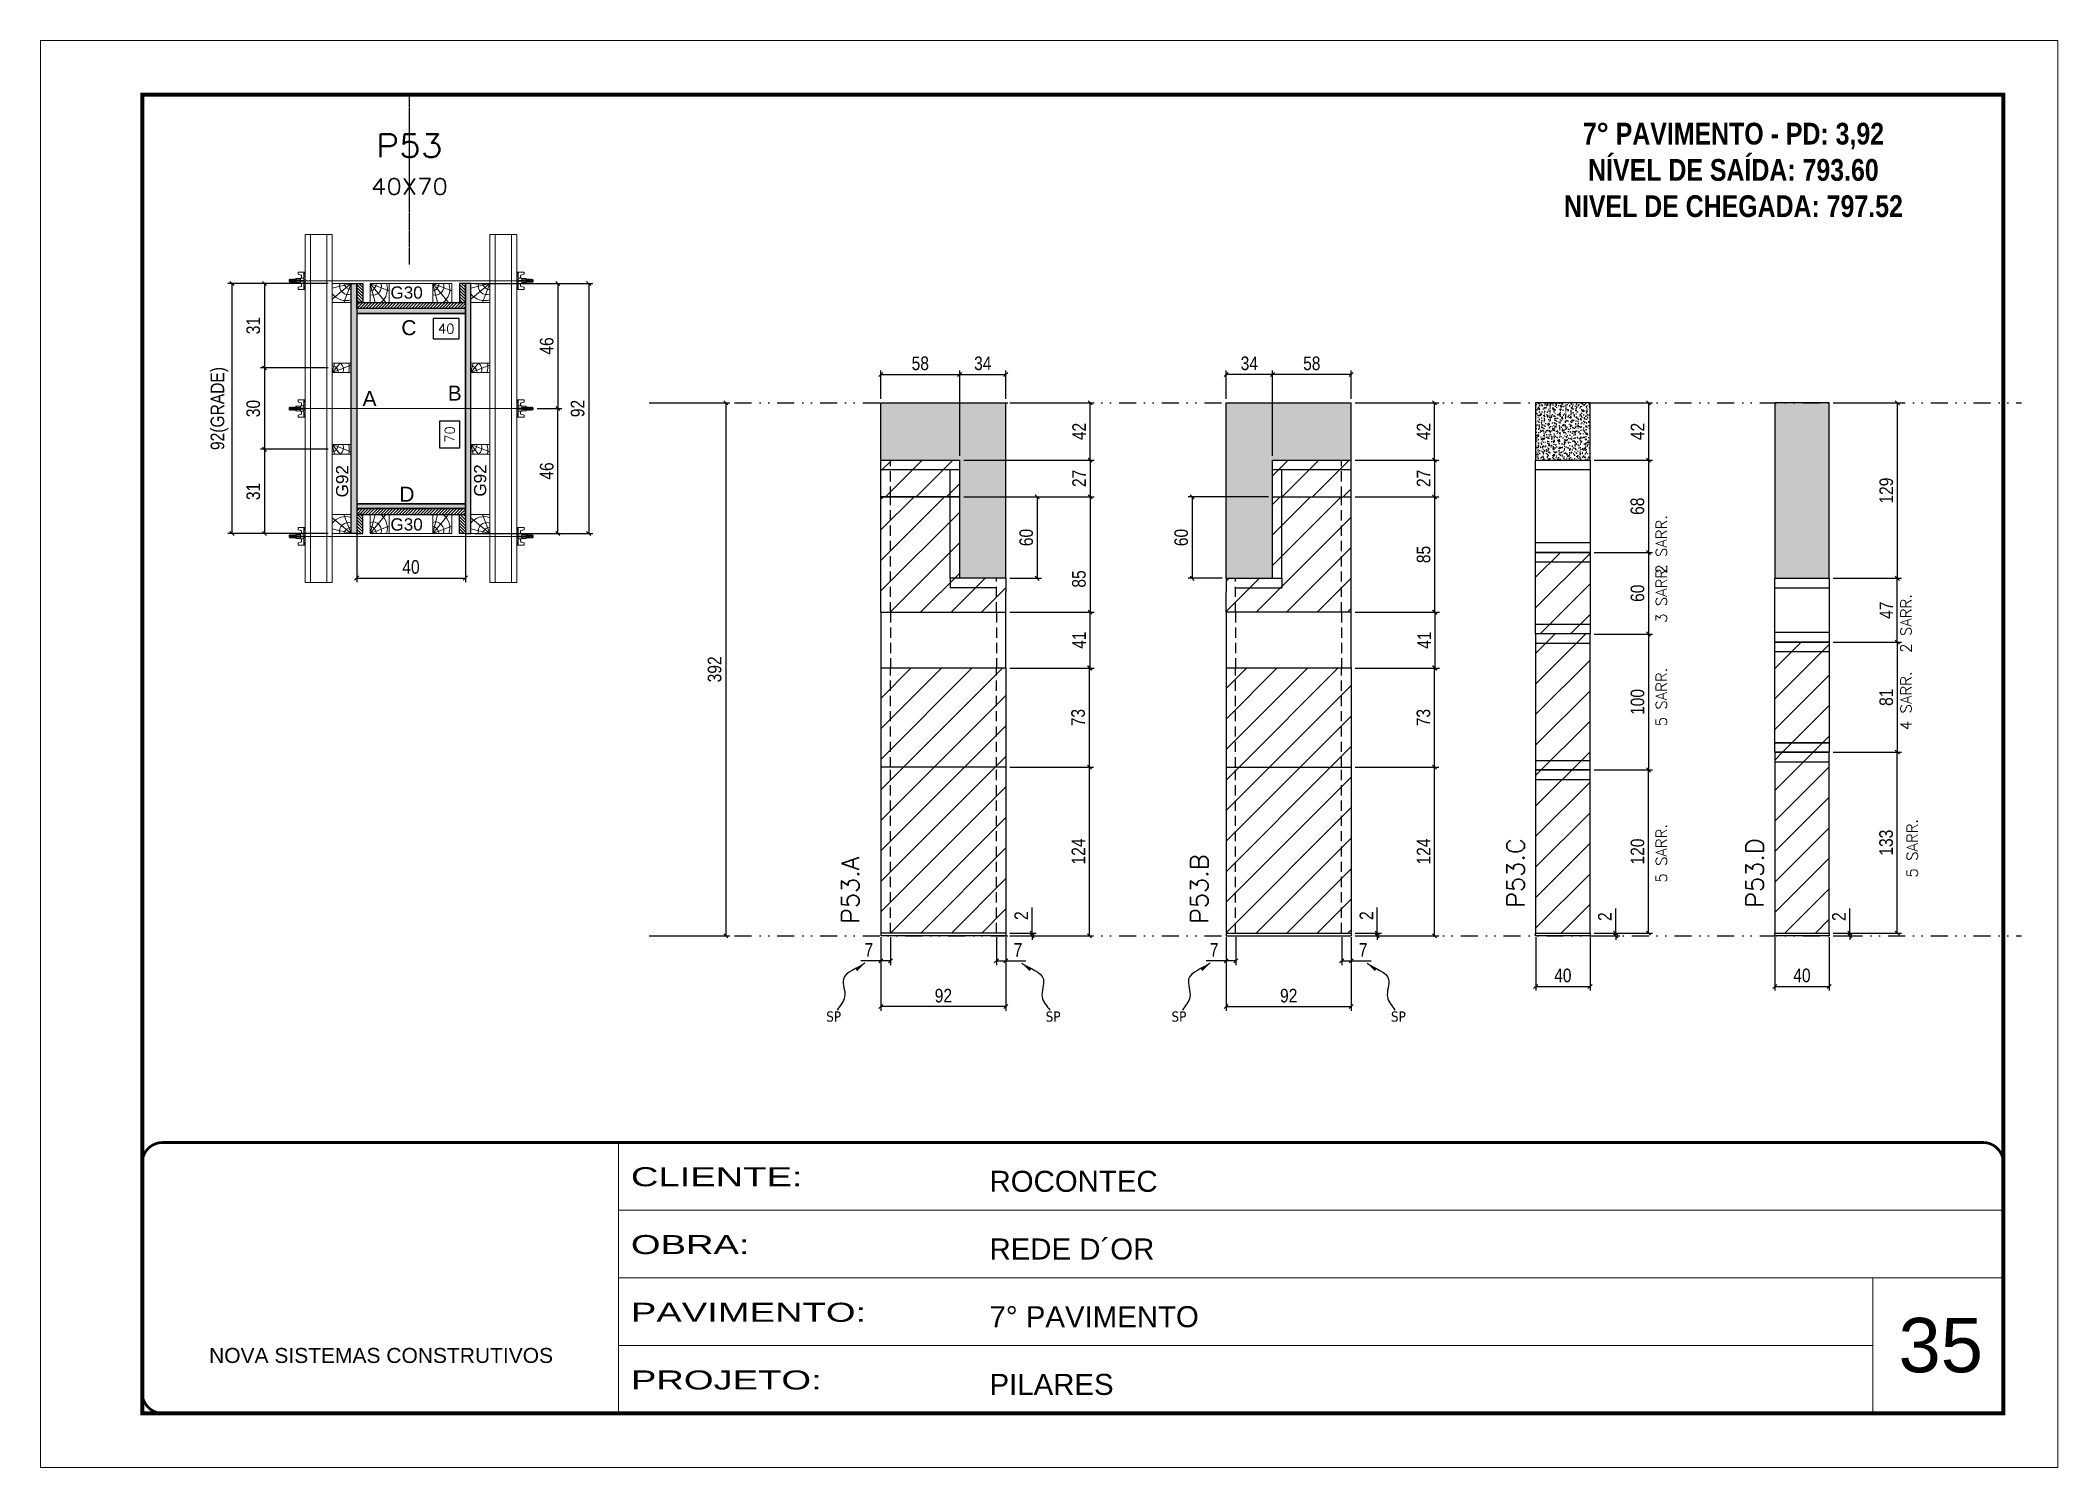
# Model space of a CAD drawing. Extents: x 28748 to 35002, y 14885 to 43501.
# Drawn here: x 31918 to 33403, y 33262 to 34312 of the extents above; entities that cross this region are included whole.
import ezdxf
from ezdxf.enums import TextEntityAlignment as Align

# ---------------------------------------------------------------- set-up
doc = ezdxf.new("R2010")
doc.units = 0
for name, pattern in [('CONTINUO', [0]), ('DASHED', [0.75, 0.5, -0.25]), ('DIVIDE2', [0.625, 0.25, -0.125, 0, -0.125, 0, -0.125]), ('HIDDEN', [0.375, 0.25, -0.125])]:
    doc.linetypes.add(name, pattern=pattern)
for name, color, linetype, lineweight in [('CARIMBO', 255, 'Continuous', 9), ('Folhas', 255, 'Continuous', 9), ('Hachura', 251, 'Continuous', 9), ('Madeira', 126, 'Continuous', 18), ('Perfil Metálico', 224, 'Continuous', 18), ('SARRAFO DE PRESSAO', 251, 'DASHED', 9), ('Texto Seção', 7, 'Continuous', 15)]:
    doc.layers.add(name, color=color, linetype=linetype, lineweight=lineweight)
for name, color, linetype in [('CHAPA', 1, 'Continuous'), ('COTA', 241, 'Continuous'), ('MEIO_PONT', 93, 'Continuous'), ('NOMENCLATURA', 7, 'Continuous'), ('Nível', 160, 'Continuous'), ('Painéis', 200, 'Continuous'), ('Romaneio', 10, 'Continuous'), ('SARR_2.2x7', 40, 'Continuous'), ('SARRAFO', 251, 'Continuous'), ('Sarrafo de Pressão', 42, 'HIDDEN'), ('texto', 7, 'Continuous'), ('Texto de Titulo', 7, 'Continuous'), ('Texto Qtd Sarr', 242, 'Continuous'), ('TEXTO_GERAL', 7, 'Continuous')]:
    doc.layers.add(name, color=color, linetype=linetype)
doc.styles.add('ARIAL', font='arial.ttf')
doc.styles.add('COTA TECNICA', font='techl___.ttf', dxfattribs={"height": 10})
doc.styles.add('COTA TECNICA 2X', font='techl___.ttf', dxfattribs={"height": 10})
doc.styles.add('COTA TECNICA-50', font='techl___.ttf', dxfattribs={"height": 10})
doc.styles.add('REGUA-120', font='ROMANS.shx', dxfattribs={"height": 15})
doc.styles.add('ROMANC', font='techb___.ttf', dxfattribs={"height": 2.5})
doc.styles.add('ROMANS', font='romans.shx')
doc.styles.add('SANSSERIF', font='sas_____.pfb')
doc.styles.get("Standard").update_dxf_attribs({"font": 'arial.ttf'})
doc.styles.add('Tecnologia', font='')
doc.styles.get('Tecnologia').set_extended_font_data('Forgotten Futurist')
doc.dimstyles.new('COTA PAINEL-50', dxfattribs={"dimtxt": 10, "dimasz": 3, "dimexe": 3, "dimexo": 3, "dimgap": 3, "dimtad": 1, "dimdec": 1, "dimzin": 12, "dimdsep": 46, "dimtxsty": 'COTA TECNICA-50', "dimblk1": 'OBLIQUE', "dimblk2": 'OBLIQUE', "dimsah": 1, "dimcen": 0.9, "dimclrd": 4, "dimclre": 4, "dimclrt": 240, "dimadec": 1, "dimazin": 3, "dimtfac": 1, "dimtdec": 1, "dimtmove": 0, "dimatfit": 3, "dimfxl": 1, "dimtolj": 1, "dimtzin": 12, "dimarcsym": 0})
doc.dimstyles.new('PAINEL', dxfattribs={"dimtxt": 10, "dimasz": 3, "dimexe": 3, "dimexo": 3, "dimgap": 3, "dimtad": 1, "dimdec": 1, "dimzin": 12, "dimdsep": 46, "dimtxsty": 'COTA TECNICA', "dimblk1": 'OBLIQUE', "dimblk2": 'OBLIQUE', "dimsah": 1, "dimcen": 0.9, "dimclrd": 4, "dimclre": 4, "dimclrt": 240, "dimadec": 1, "dimazin": 3, "dimtfac": 1, "dimtdec": 1, "dimtmove": 0, "dimatfit": 3, "dimfxl": 1, "dimtolj": 1, "dimtzin": 12, "dimarcsym": 0})
doc.dimstyles.new('SECAO PILAR', dxfattribs={"dimtxt": 10, "dimasz": 3, "dimexe": 3, "dimexo": 3, "dimgap": 3, "dimtad": 1, "dimdec": 1, "dimlfac": 0.5, "dimzin": 12, "dimdsep": 46, "dimtxsty": 'COTA TECNICA 2X', "dimblk1": 'OBLIQUE', "dimblk2": 'OBLIQUE', "dimsah": 1, "dimcen": 0.9, "dimclrd": 256, "dimclre": 256, "dimclrt": 256, "dimadec": 1, "dimazin": 3, "dimtfac": 1, "dimtdec": 1, "dimtmove": 0, "dimatfit": 3, "dimfxl": 1, "dimtolj": 1, "dimtzin": 12, "dimarcsym": 0})
doc.dimstyles.new('SECÇÃO 2', dxfattribs={"dimtxt": 7, "dimasz": 6, "dimexe": 0.18, "dimexo": 2, "dimgap": -4, "dimtad": 3, "dimdec": 1, "dimlfac": 0.5, "dimzin": 12, "dimdsep": 46, "dimtxsty": 'ROMANS', "dimblk": 'ARCHTICK', "dimcen": 0.09, "dimse1": 1, "dimse2": 1, "dimsd1": 1, "dimsd2": 1, "dimclrd": 180, "dimclre": 5, "dimclrt": 1, "dimadec": 0, "dimazin": 3, "dimtfac": 1, "dimtdec": 1, "dimtofl": 0, "dimtmove": 0, "dimatfit": 3, "dimldrblk": 'ARCHTICK', "dimfxl": 1, "dimtolj": 1, "dimtzin": 0, "dimarcsym": 0})
doc.dimstyles.get("Standard").update_dxf_attribs({"dimtxt": 0.18, "dimasz": 0.18, "dimexe": 0.18, "dimexo": 0.0625, "dimgap": 0.09, "dimtad": 0, "dimtih": 1, "dimtoh": 1, "dimdec": 4, "dimzin": 0, "dimdsep": 46, "dimtxsty": 'Standard', "dimcen": 0.09, "dimadec": 0, "dimazin": 0, "dimtfac": 1, "dimtdec": 4, "dimtofl": 0, "dimtmove": 0, "dimatfit": 3, "dimfxl": 1, "dimtolj": 1, "dimtzin": 0, "dimarcsym": 0})
pattern_1 = [(45, (24214.309, 45905.486), (-11.22532, 11.22532), [])]
pattern_2 = [(45, (-97089.158, 8260.539), (-11.2253202, 11.2253202), [])]
pattern_3 = [(45, (0, 23), (-11.22532, 11.22532), [])]
pattern_4 = [(50, (0, 41), (5.46554007, -0.47817257), [0.5715, -6.2865]), (355, (0, 41), (-1.05730264, 5.73170536), [0.4572, -5.0292175]), (100.451445, (0.4555, 40.96), (4.4082374, 5.25353256), [0.48570026, -5.34270734]), (46.1842, (0, 42.524), (8.1323712, -1.2612698), [0.85725, -9.42975]), (96.635558, (0.678, 42.419), (7.122124, 7.4227837), [0.7285507, -8.0140682]), (351.184151, (0, 42.524), (7.122124, 7.4227837), [0.685799, -7.543792]), (21, (0.762, 42.143), (4.54843174, -3.06795595), [0.5715, -6.2865]), (326, (0.762, 42.143), (1.85406085, 5.525639), [0.4572, -5.0292]), (71.451445, (1.141, 41.8873), (6.4024926, 2.45768307), [0.48570026, -5.3426981]), (37.5, (0, 41), (0.0926581, 2.53665117), [0, -4.96824, 0, -5.1054, 0, -5.04825]), (7.5, (0, 41), (2.00458988, 3.00541724), [0, -2.91084, 0, -4.85394, 0, -1.92405]), (327.5, (-1.6993, 41), (4.067717855, -0.17186232), [0, -1.905, 0, -5.9436, 0, -7.8867]), (317.5, (-2.4613, 41), (4.44387544, 0.76279473), [0, -2.4765, 0, -3.94716, 0, -5.6007])]

msp = doc.modelspace()

# ---------------------------------------------------------------- texts
at = {"layer": 'CARIMBO', "style": 'ARIAL'}
msp.add_text('35', height=40, dxfattribs=at).set_placement((33286.2, 33332.29))
at = {"layer": 'NOMENCLATURA', "color": 2, "insert": (33164.67, 34278.2), "char_height": 16, "attachment_point": 2, "style": 'ROMANC'}
msp.add_mtext_dynamic_manual_height_columns('\\P7° PAVIMENTO - PD: 3,92\\PNÍVEL DE SAÍDA: 793.60\\PNIVEL DE CHEGADA: 797.52', width=300.2766, gutter_width=1, heights=[0], dxfattribs=at)
at = {"layer": 'texto', "color": 0, "char_height": 7.5, "attachment_point": 5}
for insert in [(32502.33, 33593.94), (32663.88, 33593.94), (32756.48, 33593.94), (32918.03, 33593.94)]:
    msp.add_mtext('{\\fTahoma|b0|i0|c0|p34;\\C4;SP}', dxfattribs=dict(at, insert=insert))
at = {"layer": 'Texto Seção', "linetype": 'Continuous', "style": 'ROMANS'}
for s, p in [('2 SARR.', (33115.67, 33919.72)), ('3 SARR.', (33115.67, 33883.58)), ('2 SARR.', (33295.66, 33861.57)), ('5 SARR.', (33115.67, 33807.45)), ('4 SARR.', (33295.66, 33804.67)), ('5 SARR.', (33115.67, 33692.47)), ('5 SARR.', (33300.3, 33696.19))]:
    msp.add_text(s, height=8, rotation=90, dxfattribs=at).set_placement(p)
at = {"layer": 'Texto Seção', "style": 'REGUA-120'}
for s, p in [('P53.A', (32521.04, 33662.06)), ('P53.B', (32777.98, 33662.06))]:
    msp.add_text(s, height=13, rotation=90, dxfattribs=at).set_placement(p)
at = {"layer": 'Texto Seção', "char_height": 13, "width": 285.3299, "attachment_point": 7, "rotation": 90, "style": 'REGUA-120'}
for s, insert in [('P53.C', (33010.76, 33673.89)), ('P53.D', (33186.82, 33673.89))]:
    msp.add_mtext(s, dxfattribs=dict(at, insert=insert))
at = {"layer": 'TEXTO_GERAL', "style": 'ARIAL'}
for s, p in [('C', (32189.63, 34100.77)), ('A', (32160.68, 34048.72)), ('B', (32223.4, 34052.63)), ('D', (32188.23, 33978.27))]:
    msp.add_text(s, height=11, dxfattribs=at).set_placement(p, align=Align.MIDDLE_CENTER)
at = {"layer": 'TEXTO_GERAL', "color": 0, "linetype": 'Continuous', "style": 'SANSSERIF'}
for p in [(32140.49, 33975.93), (32242.06, 33976.48)]:
    msp.add_text('G92', height=9, rotation=90, dxfattribs=at).set_placement(p, align=Align.MIDDLE_LEFT)
at = {"layer": 'TEXTO_GERAL', "color": 0, "linetype": 'Continuous', "char_height": 9, "width": 285.3299, "style": 'SANSSERIF'}
for insert, attachment_point in [((32176.08, 34131.13), 1), ((32176.08, 33951.41), 7)]:
    msp.add_mtext('G30', dxfattribs=dict(at, insert=insert, attachment_point=attachment_point))

# ---------------------------------------------------------------- blocks, each defined once
blk = doc.blocks.new('9999999999')
at = {"color": 30, "linetype": 'CONTINUO'}
for p, q in [((98564.6, 34230.2), (98564.6, 34429.4)), ((98564.6, 34379.6), (99584, 34379.6)), ((98564.6, 34329.8), (99488, 34329.8)), ((99584, 34329.8), (99488, 34329.8)), ((99488, 34329.8), (99488, 34230.2)), ((98564.6, 34280), (99488, 34280))]:
    blk.add_line(p, q, dxfattribs=at)
at = {"color": 30, "linetype": 'CONTINUO', "const_width": 2}
blk.add_lwpolyline([(99584, 34230.2), (99584, 34414.4, 0.414214), (99569, 34429.4), (98229, 34429.4, 0.414214), (98214, 34414.4), (98214, 34245.2, 0.414214), (98229, 34230.2), (99584, 34230.2)], format="xyb", dxfattribs=at)
at = {"layer": 'Folhas'}
blk.add_lwpolyline([(98139, 34190.2), (99624, 34190.2), (99624, 35240.2), (98139, 35240.2)], close=True, dxfattribs=at)
at = {"layer": 'Folhas', "color": 30, "const_width": 3}
blk.add_lwpolyline([(98214, 34230.2), (99584, 34230.2), (99584, 35200.2), (98214, 35200.2)], close=True, dxfattribs=at)
at = {"color": 7, "linetype": 'Continuous', "ltscale": 5, "style": 'ARIAL'}
for s, height, p in [('ROCONTEC', 15.48, (98837.7, 34393.1)), ('REDE D´OR', 15.48, (98837.7, 34343.3)), ('7° PAVIMENTO', 15.483, (98837.7, 34293.5)), ('NOVA SISTEMAS CONSTRUTIVOS', 11.059, (98263.2, 34267.2)), ('PILARES', 15.48, (98837.7, 34243.7))]:
    blk.add_text(s, height=height, dxfattribs=at).set_placement(p)
at = {"layer": 'Folhas', "color": 7, "style": 'Tecnologia', "width": 1.5}
for s, p in [('CLIENTE:', (98573.7, 34397.2)), ('OBRA:', (98573.7, 34347.3)), ('PAVIMENTO:', (98573.7, 34297.5)), ('PROJETO:', (98573.7, 34247.7))]:
    blk.add_text(s, height=14, dxfattribs=at).set_placement(p)
blk = doc.blocks.new('titulo1')
at = {"layer": 'Defpoints', "color": 252, "linetype": 'HIDDEN', "ltscale": 2}
blk.add_line((0, 0), (0, 125), dxfattribs=at)
at = {"layer": 'Defpoints', "style": 'ROMANS', "oblique": 15}
blk.add_attdef('FOLHA', text='', height=10, dxfattribs=at).set_placement((0, 15.6), align=Align.MIDDLE_CENTER)
at = {"layer": 'Texto Qtd Sarr', "color": 3, "style": 'ROMANS', "oblique": 15}
for tag, height, p in [('TITULO', 17, (0, 71.4)), ('SEÇÃO', 12, (0, 41.5))]:
    blk.add_attdef(tag, text='', height=height, dxfattribs=at).set_placement(p, align=Align.MIDDLE_CENTER)
blk = doc.blocks.new('*D1256')
at = {"layer": 'COTA', "color": 180, "lineweight": -2, "transparency": 16777216}
for p, q in [((32227.2, 34031.9), (32212.2, 34031.9)), ((32212.2, 34031.9), (32212.2, 34012.5)), ((32227.2, 34012.5), (32227.2, 34031.9)), ((32212.2, 34012.5), (32227.2, 34012.5))]:
    blk.add_line(p, q, dxfattribs=at)
at = {"layer": 'Defpoints', "color": 0, "transparency": 16777216}
for p in [(32151.2, 34111.3), (32151.2, 33971.3), (32231.2, 33971.3)]:
    blk.add_point(p, dxfattribs=at)
at = {"layer": 'COTA', "color": 1, "transparency": 16777216, "insert": (32219.7, 34022.2), "char_height": 7, "attachment_point": 5, "rotation": 90, "style": 'ROMANS'}
blk.add_mtext('\\A1;70', dxfattribs=at)
blk = doc.blocks.new('_ArchTick')
at = {"color": 0, "linetype": 'ByBlock', "const_width": 0.15}
blk.add_lwpolyline([(-0.5, -0.5), (0.5, 0.5)], dxfattribs=at)
blk = doc.blocks.new('_Oblique')
at = {"color": 0, "linetype": 'ByBlock', "lineweight": -2}
blk.add_line((-0.5, -0.5), (0.5, 0.5), dxfattribs=at)
blk = doc.blocks.new('*D1257')
at = {"layer": 'COTA', "lineweight": -2, "transparency": 16777216}
for p, q in [((32238.2, 34133.3), (32325, 34133.3)), ((32322, 34133.3), (32322, 33949.3)), ((32238.2, 33949.3), (32325, 33949.3))]:
    blk.add_line(p, q, dxfattribs=at)
at = {"layer": 'Defpoints', "color": 0, "transparency": 16777216}
for p in [(32235.2, 34133.3), (32235.2, 33949.3), (32322, 33949.3)]:
    blk.add_point(p, dxfattribs=at)
at = {"layer": 'COTA', "lineweight": -2, "transparency": 16777216, "xscale": 3, "yscale": 3, "zscale": 3}
for p, rotation in [((32322, 34133.3), 90), ((32322, 33949.3), 270)]:
    blk.add_blockref('_Oblique', p, dxfattribs=dict(at, rotation=rotation))
at = {"layer": 'COTA', "transparency": 16777216, "insert": (32313.9, 34041.3), "char_height": 10, "attachment_point": 5, "rotation": 90, "style": 'COTA TECNICA 2X'}
blk.add_mtext('\\A1;92', dxfattribs=at)
blk = doc.blocks.new('*D1258')
at = {"layer": 'COTA', "lineweight": -2, "transparency": 16777216}
for p, q in [((32272.2, 34133.3), (32302.2, 34133.3)), ((32299.2, 34133.3), (32299.2, 34041.3)), ((32284, 34041.3), (32302.2, 34041.3))]:
    blk.add_line(p, q, dxfattribs=at)
at = {"layer": 'Defpoints', "color": 0, "transparency": 16777216}
for p in [(32269.2, 34133.3), (32281, 34041.3), (32299.2, 34041.3)]:
    blk.add_point(p, dxfattribs=at)
at = {"layer": 'COTA', "lineweight": -2, "transparency": 16777216, "xscale": 3, "yscale": 3, "zscale": 3}
for p, rotation in [((32299.2, 34133.3), 90), ((32299.2, 34041.3), 270)]:
    blk.add_blockref('_Oblique', p, dxfattribs=dict(at, rotation=rotation))
at = {"layer": 'COTA', "transparency": 16777216, "insert": (32291.1, 34087.3), "char_height": 10, "attachment_point": 5, "rotation": 90, "style": 'COTA TECNICA 2X'}
blk.add_mtext('\\A1;46', dxfattribs=at)
blk = doc.blocks.new('*D1259')
at = {"layer": 'COTA', "lineweight": -2, "transparency": 16777216}
for p, q in [((32284, 34041.3), (32302.2, 34041.3)), ((32299.2, 33949.3), (32299.2, 34041.3)), ((32272.2, 33949.3), (32302.2, 33949.3))]:
    blk.add_line(p, q, dxfattribs=at)
at = {"layer": 'Defpoints', "color": 0, "transparency": 16777216}
for p in [(32281, 34041.3), (32299.2, 34041.3), (32269.2, 33949.3)]:
    blk.add_point(p, dxfattribs=at)
at = {"layer": 'COTA', "lineweight": -2, "transparency": 16777216, "xscale": 3, "yscale": 3, "zscale": 3}
for p, rotation in [((32299.2, 34041.3), 90), ((32299.2, 33949.3), 270)]:
    blk.add_blockref('_Oblique', p, dxfattribs=dict(at, rotation=rotation))
at = {"layer": 'COTA', "transparency": 16777216, "insert": (32291.1, 33995.3), "char_height": 10, "attachment_point": 5, "rotation": 90, "style": 'COTA TECNICA 2X'}
blk.add_mtext('\\A1;46', dxfattribs=at)
blk = doc.blocks.new('*D1260')
at = {"layer": 'COTA', "color": 180, "lineweight": -2, "transparency": 16777216}
for p, q in [((32226.7, 34107.5), (32207.4, 34107.5)), ((32207.4, 34107.5), (32207.4, 34092.5)), ((32226.7, 34092.5), (32226.7, 34107.5)), ((32207.4, 34092.5), (32226.7, 34092.5))]:
    blk.add_line(p, q, dxfattribs=at)
at = {"layer": 'Defpoints', "color": 0, "transparency": 16777216}
for p in [(32151.2, 34111.3), (32231.2, 34111.3), (32231.2, 34088.5)]:
    blk.add_point(p, dxfattribs=at)
at = {"layer": 'COTA', "color": 1, "transparency": 16777216, "insert": (32217.1, 34100), "char_height": 7, "attachment_point": 5, "style": 'ROMANS'}
blk.add_mtext('\\A1;40', dxfattribs=at)
blk = doc.blocks.new('PONTALETE')
at = {"layer": 'Madeira'}
for q in [(2.71, 7), (7, 5.76), (7, 1.74)]:
    blk.add_line((0, 0), q, dxfattribs=at)
blk.add_lwpolyline([(0, 0), (7, 0), (7, 7), (0, 7)], close=True, dxfattribs=at)
for centre, radius, start, end in [((2.04, 0.06), 6.23, 37.28179, 109.09128), ((1.09, 0.9), 3.19, 343.60304, 109.98471), ((-0.21, -0.78), 3.09, 14.63219, 86.0383)]:
    blk.add_arc(centre, radius, start, end, dxfattribs=at)
blk = doc.blocks.new('*D1261')
at = {"layer": 'COTA', "lineweight": -2, "transparency": 16777216}
for p, q in [((32130.2, 34133.3), (32056.4, 34133.3)), ((32059.4, 34133.3), (32059.4, 33949.3)), ((32130.2, 33949.3), (32056.4, 33949.3))]:
    blk.add_line(p, q, dxfattribs=at)
at = {"layer": 'Defpoints', "color": 0, "transparency": 16777216}
for p in [(32133.2, 34133.3), (32059.4, 33949.3), (32133.2, 33949.3)]:
    blk.add_point(p, dxfattribs=at)
at = {"layer": 'COTA', "lineweight": -2, "transparency": 16777216, "xscale": 3, "yscale": 3, "zscale": 3}
for p, rotation in [((32059.4, 34133.3), 90), ((32059.4, 33949.3), 270)]:
    blk.add_blockref('_Oblique', p, dxfattribs=dict(at, rotation=rotation))
at = {"layer": 'COTA', "transparency": 16777216, "insert": (32050.2, 34041.3), "char_height": 10, "attachment_point": 5, "rotation": 90, "style": 'COTA TECNICA 2X'}
blk.add_mtext('\\A1;92(GRADE)', dxfattribs=at)
blk = doc.blocks.new('MEIO PONTALETE')
at = {"layer": 'Madeira'}
for q in [(2.71, 7), (3.5, 2.88), (3.5, 0.87)]:
    blk.add_line((0, 0), q, dxfattribs=at)
blk.add_lwpolyline([(0, 0), (3.5, 0), (3.5, 7), (0, 7)], close=True, dxfattribs=at)
for centre, radius, start, end in [((2.04, 0.06), 6.23, 76.44987, 109.09128), ((1.09, 0.9), 3.19, 40.90626, 109.98471), ((-0.21, -0.78), 3.09, 14.63219, 86.0383)]:
    blk.add_arc(centre, radius, start, end, dxfattribs=at)
blk = doc.blocks.new('*D1262')
at = {"layer": 'COTA', "lineweight": -2, "transparency": 16777216}
for p, q in [((32130.2, 34011.3), (32080.3, 34011.3)), ((32083.3, 34011.3), (32083.3, 33949.3)), ((32130.2, 33949.3), (32080.3, 33949.3))]:
    blk.add_line(p, q, dxfattribs=at)
at = {"layer": 'Defpoints', "color": 0, "transparency": 16777216}
for p in [(32133.2, 34011.3), (32083.3, 33949.3), (32133.2, 33949.3)]:
    blk.add_point(p, dxfattribs=at)
at = {"layer": 'COTA', "lineweight": -2, "transparency": 16777216, "xscale": 3, "yscale": 3, "zscale": 3}
for p, rotation in [((32083.3, 34011.3), 90), ((32083.3, 33949.3), 270)]:
    blk.add_blockref('_Oblique', p, dxfattribs=dict(at, rotation=rotation))
at = {"layer": 'COTA', "transparency": 16777216, "insert": (32075.1, 33980.3), "char_height": 10, "attachment_point": 5, "rotation": 90, "style": 'COTA TECNICA 2X'}
blk.add_mtext('\\A1;31', dxfattribs=at)
blk = doc.blocks.new('C')
at = {"layer": 'Hachura', "color": 0}
for p, q in [((0, 3.22), (0, -3.22)), ((0.45, 3.22), (0, 3.22)), ((0.46, 3.16), (0, 3.16)), ((0.46, 3.05), (0, 3.05)), ((0.46, 2.88), (0, 2.88)), ((0, 2.75), (0, -1.16)), ((0.46, 2.65), (0, 2.65)), ((0.46, 2.23), (0, 2.23)), ((0.46, 1.51), (0, 1.51)), ((0.39, 0.49), (0.17, 0.49)), ((0.45, -3.23), (0.45, 3.22)), ((0.45, 3.22), (2.58, 3.22)), ((1.74, 0.97), (0.45, 0.97)), ((1.45, 0.1), (0.45, 0.1)), ((1.35, 1.94), (1.35, 0.96)), ((2.58, 2.39), (1.47, 2.09)), ((1.74, -0.97), (1.74, 0.97)), ((1.74, 0.97), (1.74, 0.84)), ((1.74, 0.97), (1.74, 0.84)), ((1.74, 0.84), (3.35, 0.84)), ((3.35, 0.45), (1.74, 0.45)), ((2.58, 3.22), (2.58, 2.39)), ((3.32, 0.84), (3.32, -0.84)), ((3.35, 0.84), (3.35, -0.84)), ((3.68, 0.45), (3.35, 0.45)), ((3.84, -0.52), (3.35, 0.45)), ((3.35, 0.06), (3.67, -0.57)), ((3.68, 0.45), (4.16, -0.52)), ((3.72, 0.5), (4.25, -0.57)), ((4.37, -0.55), (3.83, 0.53)), ((4.15, 0.45), (3.93, 0.45)), ((4.42, -0.52), (3.93, 0.45)), ((4.15, 0.45), (4.26, 0.45)), ((4.26, 0.45), (4.74, -0.52)), ((4.3, 0.5), (4.83, -0.57)), ((4.95, -0.55), (4.41, 0.53)), ((4.51, 0.45), (4.84, 0.45)), ((5, -0.52), (4.51, 0.45)), ((4.84, 0.45), (5.32, -0.52)), ((4.88, 0.5), (5.41, -0.57)), ((5.53, -0.55), (4.99, 0.53)), ((5.58, -0.52), (5.09, 0.45)), ((5.42, 0.45), (5.09, 0.45)), ((5.58, -0.52), (5.09, 0.45)), ((5.42, 0.45), (5.74, -0.19)), ((5.46, 0.5), (5.74, -0.07)), ((5.74, 0.19), (5.57, 0.53)), ((5.74, 0.32), (5.68, 0.45)), ((5.68, 0.45), (5.74, 0.45)), ((5.74, 0.45), (5.9, 0.29)), ((5.74, 0.45), (5.74, -0.52)), ((5.9, -0.36), (5.9, 0.29)), ((0.45, 0), (0, 0)), ((0.46, -1.52), (0, -1.52)), ((0.46, -2.23), (0, -2.23)), ((0.46, -2.65), (0, -2.65)), ((0.46, -2.88), (0, -2.88)), ((0.46, -3.05), (0, -3.05)), ((0.46, -3.16), (0, -3.16)), ((0, -3.22), (2.57, -3.22)), ((0.08, -0.48), (0.29, -0.48)), ((0.29, -0.48), (0.4, -0.48)), ((0.45, 0), (0.45, -0.97)), ((0.45, -0.16), (1.45, -0.16)), ((0.45, -0.65), (0.45, -0.32)), ((0.45, -3.23), (0.45, -0.65)), ((0.45, -0.97), (1.74, -0.97)), ((1.35, -1.94), (1.35, -0.97)), ((2.58, -2.39), (1.47, -2.1)), ((3.35, -0.32), (1.74, -0.32)), ((3.35, -0.84), (1.74, -0.84)), ((2.58, -3.23), (2.58, -2.39)), ((3.35, -0.07), (3.58, -0.52)), ((3.35, -0.52), (3.58, -0.52)), ((3.84, -0.52), (4.16, -0.52)), ((4.42, -0.52), (4.74, -0.52)), ((4.63, -0.52), (4.74, -0.52)), ((5, -0.52), (5.32, -0.52)), ((5.58, -0.52), (5.74, -0.52)), ((5.74, -0.52), (5.9, -0.36)), ((5.74, -0.52), (5.74, -0.52))]:
    blk.add_line(p, q, dxfattribs=at)
for centre, radius, start, end in [((1.52, 1.94), 0.161, 104.74356, 180), ((1.44, -0.03), 0.129, 272.69497, 87.30503), ((3.81, 0.39), 0.143, 25.56881, 154.43119), ((4.39, 0.39), 0.143, 25.56881, 154.43119), ((4.97, 0.39), 0.143, 25.56881, 154.43119), ((5.55, 0.39), 0.143, 25.56881, 154.43119), ((0.17, -0.37), 0.174, 221.74404, 317.85924), ((1.52, -1.94), 0.161, 180, 255.25644), ((3.71, -0.4), 0.174, 222.14076, 318.25596), ((4.29, -0.4), 0.174, 222.14076, 318.25596), ((4.87, -0.4), 0.174, 222.14076, 318.25596), ((5.45, -0.4), 0.174, 222.14076, 318.25596), ((5.61, -0.4), 0.174, 317.85924, 318.25596)]:
    blk.add_arc(centre, radius, start, end, dxfattribs=at)
blk = doc.blocks.new('*D1263')
at = {"layer": 'COTA', "lineweight": -2, "transparency": 16777216}
for p, q in [((32130.2, 34133.3), (32080.3, 34133.3)), ((32083.3, 34133.3), (32083.3, 34071.3)), ((32130.2, 34071.3), (32080.3, 34071.3))]:
    blk.add_line(p, q, dxfattribs=at)
at = {"layer": 'Defpoints', "color": 0, "transparency": 16777216}
for p in [(32133.2, 34133.3), (32083.3, 34071.3), (32133.2, 34071.3)]:
    blk.add_point(p, dxfattribs=at)
at = {"layer": 'COTA', "lineweight": -2, "transparency": 16777216, "xscale": 3, "yscale": 3, "zscale": 3}
for p, rotation in [((32083.3, 34133.3), 90), ((32083.3, 34071.3), 270)]:
    blk.add_blockref('_Oblique', p, dxfattribs=dict(at, rotation=rotation))
at = {"layer": 'COTA', "transparency": 16777216, "insert": (32075.1, 34102.3), "char_height": 10, "attachment_point": 5, "rotation": 90, "style": 'COTA TECNICA 2X'}
blk.add_mtext('\\A1;31', dxfattribs=at)
blk = doc.blocks.new('*D1264')
at = {"layer": 'COTA', "lineweight": -2, "transparency": 16777216}
for p, q in [((32130.2, 34071.3), (32080.3, 34071.3)), ((32083.3, 34071.3), (32083.3, 34011.3)), ((32130.2, 34011.3), (32080.3, 34011.3))]:
    blk.add_line(p, q, dxfattribs=at)
at = {"layer": 'Defpoints', "color": 0, "transparency": 16777216}
for p in [(32133.2, 34071.3), (32083.3, 34011.3), (32133.2, 34011.3)]:
    blk.add_point(p, dxfattribs=at)
at = {"layer": 'COTA', "lineweight": -2, "transparency": 16777216, "xscale": 3, "yscale": 3, "zscale": 3}
for p, rotation in [((32083.3, 34071.3), 90), ((32083.3, 34011.3), 270)]:
    blk.add_blockref('_Oblique', p, dxfattribs=dict(at, rotation=rotation))
at = {"layer": 'COTA', "transparency": 16777216, "insert": (32075.1, 34041.3), "char_height": 10, "attachment_point": 5, "rotation": 90, "style": 'COTA TECNICA 2X'}
blk.add_mtext('\\A1;30', dxfattribs=at)
blk = doc.blocks.new('*D2018')
at = {"layer": 'COTA', "lineweight": -2, "transparency": 16777216}
for p, q in [((32151.2, 33964.7), (32151.2, 33913.6)), ((32231.2, 33964.7), (32231.2, 33913.6)), ((32151.2, 33916.6), (32231.2, 33916.6))]:
    blk.add_line(p, q, dxfattribs=at)
at = {"layer": 'Defpoints', "color": 0, "transparency": 16777216}
for p in [(32151.2, 33967.7), (32231.2, 33967.7), (32231.2, 33916.6)]:
    blk.add_point(p, dxfattribs=at)
at = {"layer": 'COTA', "lineweight": -2, "transparency": 16777216, "xscale": 3, "yscale": 3, "zscale": 3, "rotation": 180}
blk.add_blockref('_Oblique', (32151.2, 33916.6), dxfattribs=at)
at = {"layer": 'COTA', "lineweight": -2, "transparency": 16777216, "xscale": 3, "yscale": 3, "zscale": 3}
blk.add_blockref('_Oblique', (32231.2, 33916.6), dxfattribs=at)
at = {"layer": 'COTA', "transparency": 16777216, "insert": (32191.2, 33924.7), "char_height": 10, "attachment_point": 5, "style": 'COTA TECNICA 2X'}
blk.add_mtext('\\A1;40', dxfattribs=at)
blk = doc.blocks.new('*D2006')
at = {"layer": 'COTA', "color": 4, "linetype": 'ByBlock', "lineweight": -2, "transparency": 16777216}
for p, q in [((32369.5, 34045.4), (32425.9, 34045.4)), ((32422.9, 34045.4), (32422.9, 33653.4)), ((32369.5, 33653.4), (32425.9, 33653.4))]:
    blk.add_line(p, q, dxfattribs=at)
at = {"layer": 'Defpoints', "color": 0, "linetype": 'ByBlock', "transparency": 16777216}
for p in [(32366.5, 34045.4), (32366.5, 33653.4), (32422.9, 33653.4)]:
    blk.add_point(p, dxfattribs=at)
at = {"layer": 'COTA', "color": 4, "linetype": 'ByBlock', "lineweight": -2, "transparency": 16777216, "xscale": 3, "yscale": 3, "zscale": 3}
for p, rotation in [((32422.9, 34045.4), 90), ((32422.9, 33653.4), 270)]:
    blk.add_blockref('_Oblique', p, dxfattribs=dict(at, rotation=rotation))
at = {"layer": 'COTA', "color": 240, "linetype": 'ByBlock', "transparency": 16777216, "insert": (32414.7, 33849.4), "char_height": 10, "attachment_point": 5, "rotation": 90, "style": 'COTA TECNICA'}
blk.add_mtext('\\A1;392', dxfattribs=at)
blk = doc.blocks.new('*D1237')
at = {"layer": 'COTA', "color": 4, "lineweight": -2, "transparency": 16777216}
for p, q in [((32537.1, 33652.4), (32537.1, 33598.3)), ((32629.1, 33652.4), (32629.1, 33598.3)), ((32629.1, 33601.3), (32537.1, 33601.3))]:
    blk.add_line(p, q, dxfattribs=at)
at = {"layer": 'Defpoints', "color": 0, "transparency": 16777216}
for p in [(32537.1, 33655.4), (32629.1, 33655.4), (32537.1, 33601.3)]:
    blk.add_point(p, dxfattribs=at)
at = {"layer": 'COTA', "color": 4, "lineweight": -2, "transparency": 16777216, "xscale": 3, "yscale": 3, "zscale": 3, "rotation": 180}
blk.add_blockref('_Oblique', (32537.1, 33601.3), dxfattribs=at)
at = {"layer": 'COTA', "color": 4, "lineweight": -2, "transparency": 16777216, "xscale": 3, "yscale": 3, "zscale": 3}
blk.add_blockref('_Oblique', (32629.1, 33601.3), dxfattribs=at)
at = {"layer": 'COTA', "color": 240, "transparency": 16777216, "insert": (32583.1, 33609.3), "char_height": 10, "attachment_point": 5, "style": 'COTA TECNICA'}
blk.add_mtext('\\A1;92', dxfattribs=at)
blk = doc.blocks.new('*D1238')
at = {"layer": 'COTA', "color": 4, "lineweight": -2, "transparency": 16777216}
for p, q in [((32537.1, 33650.4), (32537.1, 33631.9)), ((32544.1, 33652.4), (32544.1, 33631.9)), ((32537.1, 33634.9), (32522.4, 33634.9)), ((32544.1, 33634.9), (32537.1, 33634.9))]:
    blk.add_line(p, q, dxfattribs=at)
at = {"layer": 'Defpoints', "color": 0, "transparency": 16777216}
for p in [(32537.1, 33653.4), (32544.1, 33655.4), (32537.1, 33634.9)]:
    blk.add_point(p, dxfattribs=at)
at = {"layer": 'COTA', "color": 4, "lineweight": -2, "transparency": 16777216, "xscale": 3, "yscale": 3, "zscale": 3, "rotation": 180}
blk.add_blockref('_Oblique', (32537.1, 33634.9), dxfattribs=at)
at = {"layer": 'COTA', "color": 4, "lineweight": -2, "transparency": 16777216, "xscale": 3, "yscale": 3, "zscale": 3}
blk.add_blockref('_Oblique', (32544.1, 33634.9), dxfattribs=at)
at = {"layer": 'COTA', "color": 240, "transparency": 16777216, "insert": (32528.2, 33643), "char_height": 10, "attachment_point": 5, "style": 'COTA TECNICA-50'}
blk.add_mtext('\\A1;7', dxfattribs=at)
blk = doc.blocks.new('*D1239')
at = {"layer": 'COTA', "color": 4, "lineweight": -2, "transparency": 16777216}
for p, q in [((32622.1, 33652.4), (32622.1, 33631.9)), ((32629.1, 33650.4), (32629.1, 33631.9)), ((32622.1, 33634.9), (32629.1, 33634.9)), ((32629.1, 33634.9), (32643.8, 33634.9))]:
    blk.add_line(p, q, dxfattribs=at)
at = {"layer": 'Defpoints', "color": 0, "transparency": 16777216}
for p in [(32622.1, 33655.4), (32629.1, 33653.4), (32629.1, 33634.9)]:
    blk.add_point(p, dxfattribs=at)
at = {"layer": 'COTA', "color": 4, "lineweight": -2, "transparency": 16777216, "xscale": 3, "yscale": 3, "zscale": 3, "rotation": 180}
blk.add_blockref('_Oblique', (32622.1, 33634.9), dxfattribs=at)
at = {"layer": 'COTA', "color": 4, "lineweight": -2, "transparency": 16777216, "xscale": 3, "yscale": 3, "zscale": 3}
blk.add_blockref('_Oblique', (32629.1, 33634.9), dxfattribs=at)
at = {"layer": 'COTA', "color": 240, "transparency": 16777216, "insert": (32638, 33643), "char_height": 10, "attachment_point": 5, "style": 'COTA TECNICA-50'}
blk.add_mtext('\\A1;7', dxfattribs=at)
blk = doc.blocks.new('*D1240')
at = {"layer": 'Defpoints', "color": 0, "linetype": 'ByBlock', "transparency": 16777216}
for p in [(32629.1, 33777.4), (32690.6, 33777.4), (32629.1, 33653.4)]:
    blk.add_point(p, dxfattribs=at)
at = {"layer": 'Romaneio', "color": 4, "linetype": 'ByBlock', "lineweight": -2, "transparency": 16777216}
for p, q in [((32632.1, 33777.4), (32693.6, 33777.4)), ((32690.6, 33653.4), (32690.6, 33777.4)), ((32632.1, 33653.4), (32693.6, 33653.4))]:
    blk.add_line(p, q, dxfattribs=at)
at = {"layer": 'Romaneio', "color": 4, "linetype": 'ByBlock', "lineweight": -2, "transparency": 16777216, "xscale": 3, "yscale": 3, "zscale": 3}
for p, rotation in [((32690.6, 33777.4), 90), ((32690.6, 33653.4), 270)]:
    blk.add_blockref('_Oblique', p, dxfattribs=dict(at, rotation=rotation))
at = {"layer": 'Romaneio', "color": 240, "linetype": 'ByBlock', "transparency": 16777216, "insert": (32682.5, 33715.4), "char_height": 10, "attachment_point": 5, "rotation": 90, "style": 'COTA TECNICA'}
blk.add_mtext('\\A1;124', dxfattribs=at)
blk = doc.blocks.new('*D1241')
at = {"layer": 'COTA', "color": 4, "lineweight": -2, "transparency": 16777216}
for p, q in [((32648.4, 33655.4), (32648.4, 33674.2)), ((32632.1, 33655.4), (32651.4, 33655.4)), ((32632.1, 33653.4), (32651.4, 33653.4)), ((32648.4, 33653.4), (32648.4, 33655.4)), ((32648.4, 33653.4), (32648.4, 33650.4))]:
    blk.add_line(p, q, dxfattribs=at)
at = {"layer": 'Defpoints', "color": 0, "transparency": 16777216}
for p in [(32629.1, 33655.4), (32629.1, 33653.4), (32648.4, 33653.4)]:
    blk.add_point(p, dxfattribs=at)
at = {"layer": 'COTA', "color": 4, "lineweight": -2, "transparency": 16777216, "xscale": 3, "yscale": 3, "zscale": 3}
for p, rotation in [((32648.4, 33655.4), 270), ((32648.4, 33653.4), 90)]:
    blk.add_blockref('_Oblique', p, dxfattribs=dict(at, rotation=rotation))
at = {"layer": 'COTA', "color": 240, "transparency": 16777216, "insert": (32640.4, 33668.2), "char_height": 10, "attachment_point": 5, "rotation": 90, "style": 'COTA TECNICA-50'}
blk.add_mtext('\\A1;2', dxfattribs=at)
blk = doc.blocks.new('*D2007')
at = {"layer": 'COTA', "color": 4, "linetype": 'ByBlock', "lineweight": -2, "transparency": 16777216}
for p, q in [((32632.1, 33850.4), (32693.6, 33850.4)), ((32690.6, 33777.4), (32690.6, 33850.4)), ((32632.1, 33777.4), (32693.6, 33777.4))]:
    blk.add_line(p, q, dxfattribs=at)
at = {"layer": 'Defpoints', "color": 0, "linetype": 'ByBlock', "transparency": 16777216}
for p in [(32629.1, 33850.4), (32690.6, 33850.4), (32629.1, 33777.4)]:
    blk.add_point(p, dxfattribs=at)
at = {"layer": 'COTA', "color": 4, "linetype": 'ByBlock', "lineweight": -2, "transparency": 16777216, "xscale": 3, "yscale": 3, "zscale": 3}
for p, rotation in [((32690.6, 33850.4), 90), ((32690.6, 33777.4), 270)]:
    blk.add_blockref('_Oblique', p, dxfattribs=dict(at, rotation=rotation))
at = {"layer": 'COTA', "color": 240, "linetype": 'ByBlock', "transparency": 16777216, "insert": (32682.3, 33813.9), "char_height": 10, "attachment_point": 5, "rotation": 90, "style": 'COTA TECNICA'}
blk.add_mtext('\\A1;73', dxfattribs=at)
blk = doc.blocks.new('*D1242')
at = {"layer": 'COTA', "color": 4, "lineweight": -2, "transparency": 16777216}
for p, q in [((33019.1, 33652.4), (33019.1, 33613.1)), ((33059.1, 33652.4), (33059.1, 33613.1)), ((33019.1, 33616.1), (33059.1, 33616.1))]:
    blk.add_line(p, q, dxfattribs=at)
at = {"layer": 'Defpoints', "color": 0, "transparency": 16777216}
for p in [(33019.1, 33655.4), (33059.1, 33655.4), (33059.1, 33616.1)]:
    blk.add_point(p, dxfattribs=at)
at = {"layer": 'COTA', "color": 4, "lineweight": -2, "transparency": 16777216, "xscale": 3, "yscale": 3, "zscale": 3, "rotation": 180}
blk.add_blockref('_Oblique', (33019.1, 33616.1), dxfattribs=at)
at = {"layer": 'COTA', "color": 4, "lineweight": -2, "transparency": 16777216, "xscale": 3, "yscale": 3, "zscale": 3}
blk.add_blockref('_Oblique', (33059.1, 33616.1), dxfattribs=at)
at = {"layer": 'COTA', "color": 240, "transparency": 16777216, "insert": (33039.1, 33624.2), "char_height": 10, "attachment_point": 5, "style": 'COTA TECNICA'}
blk.add_mtext('\\A1;40', dxfattribs=at)
blk = doc.blocks.new('*D1243')
at = {"layer": 'COTA', "color": 4, "lineweight": -2, "transparency": 16777216}
for p, q in [((33078, 33655.4), (33078, 33673.5)), ((33062.1, 33655.4), (33081, 33655.4)), ((33062.1, 33653.4), (33081, 33653.4)), ((33078, 33653.4), (33078, 33655.4)), ((33078, 33653.4), (33078, 33650.4))]:
    blk.add_line(p, q, dxfattribs=at)
at = {"layer": 'Defpoints', "color": 0, "transparency": 16777216}
for p in [(33059.1, 33655.4), (33059.1, 33653.4), (33078, 33655.4)]:
    blk.add_point(p, dxfattribs=at)
at = {"layer": 'COTA', "color": 4, "lineweight": -2, "transparency": 16777216, "xscale": 3, "yscale": 3, "zscale": 3}
for p, rotation in [((33078, 33655.4), 270), ((33078, 33653.4), 90)]:
    blk.add_blockref('_Oblique', p, dxfattribs=dict(at, rotation=rotation))
at = {"layer": 'COTA', "color": 240, "transparency": 16777216, "insert": (33070, 33667.5), "char_height": 10, "attachment_point": 5, "rotation": 90, "style": 'COTA TECNICA-50'}
blk.add_mtext('\\A1;2', dxfattribs=at)
blk = doc.blocks.new('*D2008')
at = {"layer": 'COTA', "color": 4, "linetype": 'ByBlock', "lineweight": -2, "transparency": 16777216}
for p, q in [((33062.1, 33775.4), (33105.2, 33775.4)), ((33102.2, 33655.4), (33102.2, 33775.4)), ((33062.1, 33655.4), (33105.2, 33655.4))]:
    blk.add_line(p, q, dxfattribs=at)
at = {"layer": 'Defpoints', "color": 0, "linetype": 'ByBlock', "transparency": 16777216}
for p in [(33059.1, 33775.4), (33102.2, 33775.4), (33059.1, 33655.4)]:
    blk.add_point(p, dxfattribs=at)
at = {"layer": 'COTA', "color": 4, "linetype": 'ByBlock', "lineweight": -2, "transparency": 16777216, "xscale": 3, "yscale": 3, "zscale": 3}
for p, rotation in [((33102.2, 33775.4), 90), ((33102.2, 33655.4), 270)]:
    blk.add_blockref('_Oblique', p, dxfattribs=dict(at, rotation=rotation))
at = {"layer": 'COTA', "color": 240, "linetype": 'ByBlock', "transparency": 16777216, "insert": (33094.1, 33715.4), "char_height": 10, "attachment_point": 5, "rotation": 90, "style": 'COTA TECNICA'}
blk.add_mtext('\\A1;120', dxfattribs=at)
blk = doc.blocks.new('*D1244')
at = {"layer": 'COTA', "color": 4, "lineweight": -2, "transparency": 16777216}
for p, q in [((33195.1, 33652.4), (33195.1, 33613.1)), ((33235.1, 33652.4), (33235.1, 33613.1)), ((33195.1, 33616.1), (33235.1, 33616.1))]:
    blk.add_line(p, q, dxfattribs=at)
at = {"layer": 'Defpoints', "color": 0, "transparency": 16777216}
for p in [(33195.1, 33655.4), (33235.1, 33655.4), (33235.1, 33616.1)]:
    blk.add_point(p, dxfattribs=at)
at = {"layer": 'COTA', "color": 4, "lineweight": -2, "transparency": 16777216, "xscale": 3, "yscale": 3, "zscale": 3, "rotation": 180}
blk.add_blockref('_Oblique', (33195.1, 33616.1), dxfattribs=at)
at = {"layer": 'COTA', "color": 4, "lineweight": -2, "transparency": 16777216, "xscale": 3, "yscale": 3, "zscale": 3}
blk.add_blockref('_Oblique', (33235.1, 33616.1), dxfattribs=at)
at = {"layer": 'COTA', "color": 240, "transparency": 16777216, "insert": (33215.1, 33624.2), "char_height": 10, "attachment_point": 5, "style": 'COTA TECNICA'}
blk.add_mtext('\\A1;40', dxfattribs=at)
blk = doc.blocks.new('*D1245')
at = {"layer": 'COTA', "color": 4, "lineweight": -2, "transparency": 16777216}
for p, q in [((33250.3, 33655.4), (33250.3, 33673.5)), ((33238.1, 33655.4), (33253.3, 33655.4)), ((33238.1, 33653.4), (33253.3, 33653.4)), ((33250.3, 33653.4), (33250.3, 33655.4)), ((33250.3, 33653.4), (33250.3, 33650.4))]:
    blk.add_line(p, q, dxfattribs=at)
at = {"layer": 'Defpoints', "color": 0, "transparency": 16777216}
for p in [(33235.1, 33655.4), (33235.1, 33653.4), (33250.3, 33655.4)]:
    blk.add_point(p, dxfattribs=at)
at = {"layer": 'COTA', "color": 4, "lineweight": -2, "transparency": 16777216, "xscale": 3, "yscale": 3, "zscale": 3}
for p, rotation in [((33250.3, 33655.4), 270), ((33250.3, 33653.4), 90)]:
    blk.add_blockref('_Oblique', p, dxfattribs=dict(at, rotation=rotation))
at = {"layer": 'COTA', "color": 240, "transparency": 16777216, "insert": (33242.3, 33667.5), "char_height": 10, "attachment_point": 5, "rotation": 90, "style": 'COTA TECNICA-50'}
blk.add_mtext('\\A1;2', dxfattribs=at)
blk = doc.blocks.new('*D2009')
at = {"layer": 'COTA', "color": 4, "linetype": 'ByBlock', "lineweight": -2, "transparency": 16777216}
for p, q in [((33238.1, 34045.4), (33288.3, 34045.4)), ((33285.3, 34045.4), (33285.3, 33916.4)), ((33238.1, 33916.4), (33288.3, 33916.4))]:
    blk.add_line(p, q, dxfattribs=at)
at = {"layer": 'Defpoints', "color": 0, "linetype": 'ByBlock', "transparency": 16777216}
for p in [(33235.1, 34045.4), (33235.1, 33916.4), (33285.3, 33916.4)]:
    blk.add_point(p, dxfattribs=at)
at = {"layer": 'COTA', "color": 4, "linetype": 'ByBlock', "lineweight": -2, "transparency": 16777216, "xscale": 3, "yscale": 3, "zscale": 3}
for p, rotation in [((33285.3, 34045.4), 90), ((33285.3, 33916.4), 270)]:
    blk.add_blockref('_Oblique', p, dxfattribs=dict(at, rotation=rotation))
at = {"layer": 'COTA', "color": 240, "linetype": 'ByBlock', "transparency": 16777216, "insert": (33277.2, 33980.9), "char_height": 10, "attachment_point": 5, "rotation": 90, "style": 'COTA TECNICA'}
blk.add_mtext('\\A1;129', dxfattribs=at)
blk = doc.blocks.new('*D2010')
at = {"layer": 'COTA', "color": 4, "linetype": 'ByBlock', "lineweight": -2, "transparency": 16777216}
for p, q in [((33238.1, 33788.4), (33288.3, 33788.4)), ((33285.3, 33655.4), (33285.3, 33788.4)), ((33238.1, 33655.4), (33288.3, 33655.4))]:
    blk.add_line(p, q, dxfattribs=at)
at = {"layer": 'Defpoints', "color": 0, "linetype": 'ByBlock', "transparency": 16777216}
for p in [(33235.1, 33788.4), (33285.3, 33788.4), (33235.1, 33655.4)]:
    blk.add_point(p, dxfattribs=at)
at = {"layer": 'COTA', "color": 4, "linetype": 'ByBlock', "lineweight": -2, "transparency": 16777216, "xscale": 3, "yscale": 3, "zscale": 3}
for p, rotation in [((33285.3, 33788.4), 90), ((33285.3, 33655.4), 270)]:
    blk.add_blockref('_Oblique', p, dxfattribs=dict(at, rotation=rotation))
at = {"layer": 'COTA', "color": 240, "linetype": 'ByBlock', "transparency": 16777216, "insert": (33277.1, 33721.9), "char_height": 10, "attachment_point": 5, "rotation": 90, "style": 'COTA TECNICA'}
blk.add_mtext('\\A1;133', dxfattribs=at)
blk = doc.blocks.new('*D1246')
at = {"layer": 'COTA', "color": 4, "lineweight": -2, "transparency": 16777216}
for p, q in [((32791.3, 33652.4), (32791.3, 33598.3)), ((32883.3, 33652.4), (32883.3, 33598.3)), ((32791.3, 33601.3), (32883.3, 33601.3))]:
    blk.add_line(p, q, dxfattribs=at)
at = {"layer": 'Defpoints', "color": 0, "transparency": 16777216}
for p in [(32791.3, 33655.4), (32883.3, 33655.4), (32883.3, 33601.3)]:
    blk.add_point(p, dxfattribs=at)
at = {"layer": 'COTA', "color": 4, "lineweight": -2, "transparency": 16777216, "xscale": 3, "yscale": 3, "zscale": 3, "rotation": 180}
blk.add_blockref('_Oblique', (32791.3, 33601.3), dxfattribs=at)
at = {"layer": 'COTA', "color": 4, "lineweight": -2, "transparency": 16777216, "xscale": 3, "yscale": 3, "zscale": 3}
blk.add_blockref('_Oblique', (32883.3, 33601.3), dxfattribs=at)
at = {"layer": 'COTA', "color": 240, "transparency": 16777216, "insert": (32837.3, 33609.3), "char_height": 10, "attachment_point": 5, "style": 'COTA TECNICA'}
blk.add_mtext('\\A1;92', dxfattribs=at)
blk = doc.blocks.new('*D1247')
at = {"layer": 'COTA', "color": 4, "lineweight": -2, "transparency": 16777216}
for p, q in [((32876.3, 33652.4), (32876.3, 33631.9)), ((32883.3, 33650.4), (32883.3, 33631.9)), ((32876.3, 33634.9), (32883.3, 33634.9)), ((32883.3, 33634.9), (32898, 33634.9))]:
    blk.add_line(p, q, dxfattribs=at)
at = {"layer": 'Defpoints', "color": 0, "transparency": 16777216}
for p in [(32876.3, 33655.4), (32883.3, 33653.4), (32883.3, 33634.9)]:
    blk.add_point(p, dxfattribs=at)
at = {"layer": 'COTA', "color": 4, "lineweight": -2, "transparency": 16777216, "xscale": 3, "yscale": 3, "zscale": 3, "rotation": 180}
blk.add_blockref('_Oblique', (32876.3, 33634.9), dxfattribs=at)
at = {"layer": 'COTA', "color": 4, "lineweight": -2, "transparency": 16777216, "xscale": 3, "yscale": 3, "zscale": 3}
blk.add_blockref('_Oblique', (32883.3, 33634.9), dxfattribs=at)
at = {"layer": 'COTA', "color": 240, "transparency": 16777216, "insert": (32892.1, 33643), "char_height": 10, "attachment_point": 5, "style": 'COTA TECNICA-50'}
blk.add_mtext('\\A1;7', dxfattribs=at)
blk = doc.blocks.new('*D1248')
at = {"layer": 'COTA', "color": 4, "lineweight": -2, "transparency": 16777216}
for p, q in [((32791.3, 33650.4), (32791.3, 33631.9)), ((32798.3, 33652.4), (32798.3, 33631.9)), ((32791.3, 33634.9), (32776.5, 33634.9)), ((32798.3, 33634.9), (32791.3, 33634.9))]:
    blk.add_line(p, q, dxfattribs=at)
at = {"layer": 'Defpoints', "color": 0, "transparency": 16777216}
for p in [(32791.3, 33653.4), (32798.3, 33655.4), (32791.3, 33634.9)]:
    blk.add_point(p, dxfattribs=at)
at = {"layer": 'COTA', "color": 4, "lineweight": -2, "transparency": 16777216, "xscale": 3, "yscale": 3, "zscale": 3, "rotation": 180}
blk.add_blockref('_Oblique', (32791.3, 33634.9), dxfattribs=at)
at = {"layer": 'COTA', "color": 4, "lineweight": -2, "transparency": 16777216, "xscale": 3, "yscale": 3, "zscale": 3}
blk.add_blockref('_Oblique', (32798.3, 33634.9), dxfattribs=at)
at = {"layer": 'COTA', "color": 240, "transparency": 16777216, "insert": (32782.4, 33643), "char_height": 10, "attachment_point": 5, "style": 'COTA TECNICA-50'}
blk.add_mtext('\\A1;7', dxfattribs=at)
blk = doc.blocks.new('*D1249')
at = {"layer": 'Defpoints', "color": 0, "linetype": 'ByBlock', "transparency": 16777216}
for p in [(32883.3, 33777.4), (32944.7, 33777.4), (32883.3, 33653.4)]:
    blk.add_point(p, dxfattribs=at)
at = {"layer": 'Romaneio', "color": 4, "linetype": 'ByBlock', "lineweight": -2, "transparency": 16777216}
for p, q in [((32886.3, 33777.4), (32947.7, 33777.4)), ((32944.7, 33653.4), (32944.7, 33777.4)), ((32886.3, 33653.4), (32947.7, 33653.4))]:
    blk.add_line(p, q, dxfattribs=at)
at = {"layer": 'Romaneio', "color": 4, "linetype": 'ByBlock', "lineweight": -2, "transparency": 16777216, "xscale": 3, "yscale": 3, "zscale": 3}
for p, rotation in [((32944.7, 33777.4), 90), ((32944.7, 33653.4), 270)]:
    blk.add_blockref('_Oblique', p, dxfattribs=dict(at, rotation=rotation))
at = {"layer": 'Romaneio', "color": 240, "linetype": 'ByBlock', "transparency": 16777216, "insert": (32936.6, 33715.4), "char_height": 10, "attachment_point": 5, "rotation": 90, "style": 'COTA TECNICA'}
blk.add_mtext('\\A1;124', dxfattribs=at)
blk = doc.blocks.new('*D1250')
at = {"layer": 'COTA', "color": 4, "lineweight": -2, "transparency": 16777216}
for p, q in [((32902.5, 33655.4), (32902.5, 33674.2)), ((32886.3, 33655.4), (32905.5, 33655.4)), ((32886.3, 33653.4), (32905.5, 33653.4)), ((32902.5, 33653.4), (32902.5, 33655.4)), ((32902.5, 33653.4), (32902.5, 33650.4))]:
    blk.add_line(p, q, dxfattribs=at)
at = {"layer": 'Defpoints', "color": 0, "transparency": 16777216}
for p in [(32883.3, 33655.4), (32883.3, 33653.4), (32902.5, 33653.4)]:
    blk.add_point(p, dxfattribs=at)
at = {"layer": 'COTA', "color": 4, "lineweight": -2, "transparency": 16777216, "xscale": 3, "yscale": 3, "zscale": 3}
for p, rotation in [((32902.5, 33655.4), 270), ((32902.5, 33653.4), 90)]:
    blk.add_blockref('_Oblique', p, dxfattribs=dict(at, rotation=rotation))
at = {"layer": 'COTA', "color": 240, "transparency": 16777216, "insert": (32894.5, 33668.2), "char_height": 10, "attachment_point": 5, "rotation": 90, "style": 'COTA TECNICA-50'}
blk.add_mtext('\\A1;2', dxfattribs=at)
blk = doc.blocks.new('*D1251')
at = {"layer": 'COTA', "color": 4, "linetype": 'ByBlock', "lineweight": -2, "transparency": 16777216}
for p, q in [((32886.3, 33850.4), (32947.7, 33850.4)), ((32944.7, 33777.4), (32944.7, 33850.4)), ((32888.6, 33777.4), (32947.7, 33777.4))]:
    blk.add_line(p, q, dxfattribs=at)
at = {"layer": 'Defpoints', "color": 0, "linetype": 'ByBlock', "transparency": 16777216}
for p in [(32883.3, 33850.4), (32944.7, 33850.4), (32885.6, 33777.4)]:
    blk.add_point(p, dxfattribs=at)
at = {"layer": 'COTA', "color": 4, "linetype": 'ByBlock', "lineweight": -2, "transparency": 16777216, "xscale": 3, "yscale": 3, "zscale": 3}
for p, rotation in [((32944.7, 33850.4), 90), ((32944.7, 33777.4), 270)]:
    blk.add_blockref('_Oblique', p, dxfattribs=dict(at, rotation=rotation))
at = {"layer": 'COTA', "color": 240, "linetype": 'ByBlock', "transparency": 16777216, "insert": (32936.5, 33813.9), "char_height": 10, "attachment_point": 5, "rotation": 90, "style": 'COTA TECNICA'}
blk.add_mtext('\\A1;73', dxfattribs=at)
blk = doc.blocks.new('*D2011')
at = {"layer": 'COTA', "color": 4, "linetype": 'ByBlock', "lineweight": -2, "transparency": 16777216}
for p, q in [((33062.1, 34045.4), (33105.2, 34045.4)), ((33102.2, 34045.4), (33102.2, 34003.4)), ((33062.1, 34003.4), (33105.2, 34003.4))]:
    blk.add_line(p, q, dxfattribs=at)
at = {"layer": 'Defpoints', "color": 0, "linetype": 'ByBlock', "transparency": 16777216}
for p in [(33059.1, 34045.4), (33059.1, 34003.4), (33102.2, 34003.4)]:
    blk.add_point(p, dxfattribs=at)
at = {"layer": 'COTA', "color": 4, "linetype": 'ByBlock', "lineweight": -2, "transparency": 16777216, "xscale": 3, "yscale": 3, "zscale": 3}
for p, rotation in [((33102.2, 34045.4), 90), ((33102.2, 34003.4), 270)]:
    blk.add_blockref('_Oblique', p, dxfattribs=dict(at, rotation=rotation))
at = {"layer": 'COTA', "color": 240, "linetype": 'ByBlock', "transparency": 16777216, "insert": (33094.1, 34024.4), "char_height": 10, "attachment_point": 5, "rotation": 90, "style": 'COTA TECNICA'}
blk.add_mtext('\\A1;42', dxfattribs=at)
blk = doc.blocks.new('*D1252')
at = {"layer": 'COTA', "color": 4, "linetype": 'ByBlock', "lineweight": -2, "transparency": 16777216}
for p, q in [((33062.1, 33875.4), (33105.2, 33875.4)), ((33102.2, 33875.4), (33102.2, 33775.4)), ((33062.1, 33775.4), (33105.2, 33775.4))]:
    blk.add_line(p, q, dxfattribs=at)
at = {"layer": 'Defpoints', "color": 0, "linetype": 'ByBlock', "transparency": 16777216}
for p in [(33059.1, 33875.4), (33059.1, 33775.4), (33102.2, 33775.4)]:
    blk.add_point(p, dxfattribs=at)
at = {"layer": 'COTA', "color": 4, "linetype": 'ByBlock', "lineweight": -2, "transparency": 16777216, "xscale": 3, "yscale": 3, "zscale": 3}
for p, rotation in [((33102.2, 33875.4), 90), ((33102.2, 33775.4), 270)]:
    blk.add_blockref('_Oblique', p, dxfattribs=dict(at, rotation=rotation))
at = {"layer": 'COTA', "color": 240, "linetype": 'ByBlock', "transparency": 16777216, "insert": (33094.1, 33825.4), "char_height": 10, "attachment_point": 5, "rotation": 90, "style": 'COTA TECNICA'}
blk.add_mtext('\\A1;100', dxfattribs=at)
blk = doc.blocks.new('*D2012')
at = {"layer": 'COTA', "color": 4, "lineweight": -2, "transparency": 16777216}
for p, q in [((33238.1, 33869.4), (33288.3, 33869.4)), ((33285.3, 33869.4), (33285.3, 33788.4)), ((33238.1, 33788.4), (33288.3, 33788.4))]:
    blk.add_line(p, q, dxfattribs=at)
at = {"layer": 'Defpoints', "color": 0, "transparency": 16777216}
for p in [(33235.1, 33869.4), (33235.1, 33788.4), (33285.3, 33788.4)]:
    blk.add_point(p, dxfattribs=at)
at = {"layer": 'COTA', "color": 4, "lineweight": -2, "transparency": 16777216, "xscale": 3, "yscale": 3, "zscale": 3}
for p, rotation in [((33285.3, 33869.4), 90), ((33285.3, 33788.4), 270)]:
    blk.add_blockref('_Oblique', p, dxfattribs=dict(at, rotation=rotation))
at = {"layer": 'COTA', "color": 240, "transparency": 16777216, "insert": (33277.2, 33828.9), "char_height": 10, "attachment_point": 5, "rotation": 90, "style": 'COTA TECNICA'}
blk.add_mtext('\\A1;81', dxfattribs=at)
blk = doc.blocks.new('*D1310')
at = {"layer": 'COTA', "color": 4, "lineweight": -2, "transparency": 16777216}
for p, q in [((32598.1, 33976.4), (32694.1, 33976.4)), ((32691.1, 33976.4), (32691.1, 33891.4)), ((32632.1, 33891.4), (32694.1, 33891.4))]:
    blk.add_line(p, q, dxfattribs=at)
at = {"layer": 'Defpoints', "color": 0, "transparency": 16777216}
for p in [(32595.1, 33976.4), (32629.1, 33891.4), (32691.1, 33891.4)]:
    blk.add_point(p, dxfattribs=at)
at = {"layer": 'COTA', "color": 4, "lineweight": -2, "transparency": 16777216, "xscale": 3, "yscale": 3, "zscale": 3}
for p, rotation in [((32691.1, 33976.4), 90), ((32691.1, 33891.4), 270)]:
    blk.add_blockref('_Oblique', p, dxfattribs=dict(at, rotation=rotation))
at = {"layer": 'COTA', "color": 240, "transparency": 16777216, "insert": (32682.9, 33915.9), "char_height": 10, "attachment_point": 5, "rotation": 90, "style": 'COTA TECNICA-50'}
blk.add_mtext('\\A1;85', dxfattribs=at)
blk = doc.blocks.new('*D2046')
at = {"layer": 'COTA', "color": 4, "lineweight": -2, "transparency": 16777216}
for p, q in [((32598.1, 33976.4), (32655.2, 33976.4)), ((32652.2, 33976.4), (32652.2, 33916.4)), ((32632.1, 33916.4), (32655.2, 33916.4))]:
    blk.add_line(p, q, dxfattribs=at)
at = {"layer": 'Defpoints', "color": 0, "transparency": 16777216}
for p in [(32595.1, 33976.4), (32629.1, 33916.4), (32652.2, 33916.4)]:
    blk.add_point(p, dxfattribs=at)
at = {"layer": 'COTA', "color": 4, "lineweight": -2, "transparency": 16777216, "xscale": 3, "yscale": 3, "zscale": 3}
for p, rotation in [((32652.2, 33976.4), 90), ((32652.2, 33916.4), 270)]:
    blk.add_blockref('_Oblique', p, dxfattribs=dict(at, rotation=rotation))
at = {"layer": 'COTA', "color": 240, "transparency": 16777216, "insert": (32644.1, 33946.4), "char_height": 10, "attachment_point": 5, "rotation": 90, "style": 'COTA TECNICA-50'}
blk.add_mtext('\\A1;60', dxfattribs=at)
blk = doc.blocks.new('*D1311')
at = {"layer": 'COTA', "color": 4, "lineweight": -2, "transparency": 16777216}
for p, q in [((32595.1, 34006.4), (32595.1, 34069.3)), ((32595.1, 34066.3), (32629.1, 34066.3)), ((32629.1, 34048.4), (32629.1, 34069.3))]:
    blk.add_line(p, q, dxfattribs=at)
at = {"layer": 'Defpoints', "color": 0, "transparency": 16777216}
for p in [(32629.1, 34066.3), (32629.1, 34045.4), (32595.1, 34003.4)]:
    blk.add_point(p, dxfattribs=at)
at = {"layer": 'COTA', "color": 4, "lineweight": -2, "transparency": 16777216, "xscale": 3, "yscale": 3, "zscale": 3, "rotation": 180}
blk.add_blockref('_Oblique', (32595.1, 34066.3), dxfattribs=at)
at = {"layer": 'COTA', "color": 4, "lineweight": -2, "transparency": 16777216, "xscale": 3, "yscale": 3, "zscale": 3}
blk.add_blockref('_Oblique', (32629.1, 34066.3), dxfattribs=at)
at = {"layer": 'COTA', "color": 240, "transparency": 16777216, "insert": (32612.1, 34074.5), "char_height": 10, "attachment_point": 5, "style": 'COTA TECNICA-50'}
blk.add_mtext('\\A1;34', dxfattribs=at)
blk = doc.blocks.new('*D1312')
at = {"layer": 'COTA', "color": 4, "lineweight": -2, "transparency": 16777216}
for p, q in [((32886.3, 33976.4), (32947.7, 33976.4)), ((32944.7, 33976.4), (32944.7, 33891.4)), ((32886.3, 33891.4), (32947.7, 33891.4))]:
    blk.add_line(p, q, dxfattribs=at)
at = {"layer": 'Defpoints', "color": 0, "transparency": 16777216}
for p in [(32883.3, 33976.4), (32883.3, 33891.4), (32944.7, 33891.4)]:
    blk.add_point(p, dxfattribs=at)
at = {"layer": 'COTA', "color": 4, "lineweight": -2, "transparency": 16777216, "xscale": 3, "yscale": 3, "zscale": 3}
for p, rotation in [((32944.7, 33976.4), 90), ((32944.7, 33891.4), 270)]:
    blk.add_blockref('_Oblique', p, dxfattribs=dict(at, rotation=rotation))
at = {"layer": 'COTA', "color": 240, "transparency": 16777216, "insert": (32936.6, 33933.9), "char_height": 10, "attachment_point": 5, "rotation": 90, "style": 'COTA TECNICA-50'}
blk.add_mtext('\\A1;85', dxfattribs=at)
blk = doc.blocks.new('*D1313')
at = {"layer": 'COTA', "color": 4, "lineweight": -2, "transparency": 16777216}
for p, q in [((32791.3, 34048.4), (32791.3, 34069.3)), ((32825.3, 34066.3), (32791.3, 34066.3)), ((32825.3, 34048.4), (32825.3, 34069.3))]:
    blk.add_line(p, q, dxfattribs=at)
at = {"layer": 'Defpoints', "color": 0, "transparency": 16777216}
for p in [(32791.3, 34066.3), (32791.3, 34045.4), (32825.3, 34045.4)]:
    blk.add_point(p, dxfattribs=at)
at = {"layer": 'COTA', "color": 4, "lineweight": -2, "transparency": 16777216, "xscale": 3, "yscale": 3, "zscale": 3, "rotation": 180}
blk.add_blockref('_Oblique', (32791.3, 34066.3), dxfattribs=at)
at = {"layer": 'COTA', "color": 4, "lineweight": -2, "transparency": 16777216, "xscale": 3, "yscale": 3, "zscale": 3}
blk.add_blockref('_Oblique', (32825.3, 34066.3), dxfattribs=at)
at = {"layer": 'COTA', "color": 240, "transparency": 16777216, "insert": (32808.3, 34074.5), "char_height": 10, "attachment_point": 5, "style": 'COTA TECNICA-50'}
blk.add_mtext('\\A1;34', dxfattribs=at)
blk = doc.blocks.new('*D2047')
at = {"layer": 'COTA', "color": 4, "lineweight": -2, "transparency": 16777216}
for p, q in [((32822.3, 33976.4), (32763.3, 33976.4)), ((32766.3, 33976.4), (32766.3, 33916.4)), ((32788.3, 33916.4), (32763.3, 33916.4))]:
    blk.add_line(p, q, dxfattribs=at)
at = {"layer": 'Defpoints', "color": 0, "transparency": 16777216}
for p in [(32825.3, 33976.4), (32766.3, 33916.4), (32791.3, 33916.4)]:
    blk.add_point(p, dxfattribs=at)
at = {"layer": 'COTA', "color": 4, "lineweight": -2, "transparency": 16777216, "xscale": 3, "yscale": 3, "zscale": 3}
for p, rotation in [((32766.3, 33976.4), 90), ((32766.3, 33916.4), 270)]:
    blk.add_blockref('_Oblique', p, dxfattribs=dict(at, rotation=rotation))
at = {"layer": 'COTA', "color": 240, "transparency": 16777216, "insert": (32758.2, 33946.4), "char_height": 10, "attachment_point": 5, "rotation": 90, "style": 'COTA TECNICA-50'}
blk.add_mtext('\\A1;60', dxfattribs=at)
blk = doc.blocks.new('*D1314')
at = {"layer": 'COTA', "color": 4, "lineweight": -2, "transparency": 16777216}
for p, q in [((33062.1, 33935.4), (33105.2, 33935.4)), ((33102.2, 33935.4), (33102.2, 33875.4)), ((33062.1, 33875.4), (33105.2, 33875.4))]:
    blk.add_line(p, q, dxfattribs=at)
at = {"layer": 'Defpoints', "color": 0, "transparency": 16777216}
for p in [(33059.1, 33935.4), (33059.1, 33875.4), (33102.2, 33875.4)]:
    blk.add_point(p, dxfattribs=at)
at = {"layer": 'COTA', "color": 4, "lineweight": -2, "transparency": 16777216, "xscale": 3, "yscale": 3, "zscale": 3}
for p, rotation in [((33102.2, 33935.4), 90), ((33102.2, 33875.4), 270)]:
    blk.add_blockref('_Oblique', p, dxfattribs=dict(at, rotation=rotation))
at = {"layer": 'COTA', "color": 240, "transparency": 16777216, "insert": (33094.1, 33905.4), "char_height": 10, "attachment_point": 5, "rotation": 90, "style": 'COTA TECNICA-50'}
blk.add_mtext('\\A1;60', dxfattribs=at)
blk = doc.blocks.new('*D1427')
at = {"layer": 'COTA', "color": 4, "lineweight": -2, "transparency": 16777216}
for p, q in [((33238.1, 33916.4), (33288.3, 33916.4)), ((33285.3, 33869.4), (33285.3, 33916.4)), ((33238.1, 33869.4), (33288.3, 33869.4))]:
    blk.add_line(p, q, dxfattribs=at)
at = {"layer": 'Defpoints', "color": 0, "transparency": 16777216}
for p in [(33235.1, 33916.4), (33285.3, 33916.4), (33235.1, 33869.4)]:
    blk.add_point(p, dxfattribs=at)
at = {"layer": 'COTA', "color": 4, "lineweight": -2, "transparency": 16777216, "xscale": 3, "yscale": 3, "zscale": 3}
for p, rotation in [((33285.3, 33916.4), 90), ((33285.3, 33869.4), 270)]:
    blk.add_blockref('_Oblique', p, dxfattribs=dict(at, rotation=rotation))
at = {"layer": 'COTA', "color": 240, "transparency": 16777216, "insert": (33277.2, 33892.9), "char_height": 10, "attachment_point": 5, "rotation": 90, "style": 'COTA TECNICA-50'}
blk.add_mtext('\\A1;47', dxfattribs=at)
blk = doc.blocks.new('*D2112')
at = {"layer": 'COTA', "color": 4, "lineweight": -2, "transparency": 16777216}
for p, q in [((32886.3, 34045.4), (32947.7, 34045.4)), ((32944.7, 34003.4), (32944.7, 34045.4)), ((32886.3, 34003.4), (32947.7, 34003.4))]:
    blk.add_line(p, q, dxfattribs=at)
at = {"layer": 'Defpoints', "color": 0, "transparency": 16777216}
for p in [(32883.3, 34045.4), (32944.7, 34045.4), (32883.3, 34003.4)]:
    blk.add_point(p, dxfattribs=at)
at = {"layer": 'COTA', "color": 4, "lineweight": -2, "transparency": 16777216, "xscale": 3, "yscale": 3, "zscale": 3}
for p, rotation in [((32944.7, 34045.4), 90), ((32944.7, 34003.4), 270)]:
    blk.add_blockref('_Oblique', p, dxfattribs=dict(at, rotation=rotation))
at = {"layer": 'COTA', "color": 240, "transparency": 16777216, "insert": (32936.6, 34024.4), "char_height": 10, "attachment_point": 5, "rotation": 90, "style": 'COTA TECNICA-50'}
blk.add_mtext('\\A1;42', dxfattribs=at)
blk = doc.blocks.new('*D2149')
at = {"layer": 'COTA', "color": 4, "lineweight": -2, "transparency": 16777216}
for p, q in [((33062.1, 34003.4), (33105.2, 34003.4)), ((33102.2, 34003.4), (33102.2, 33935.4)), ((33062.1, 33935.4), (33105.2, 33935.4))]:
    blk.add_line(p, q, dxfattribs=at)
at = {"layer": 'Defpoints', "color": 0, "transparency": 16777216}
for p in [(33059.1, 34003.4), (33059.1, 33935.4), (33102.2, 33935.4)]:
    blk.add_point(p, dxfattribs=at)
at = {"layer": 'COTA', "color": 4, "lineweight": -2, "transparency": 16777216, "xscale": 3, "yscale": 3, "zscale": 3}
for p, rotation in [((33102.2, 34003.4), 90), ((33102.2, 33935.4), 270)]:
    blk.add_blockref('_Oblique', p, dxfattribs=dict(at, rotation=rotation))
at = {"layer": 'COTA', "color": 240, "transparency": 16777216, "insert": (33094, 33969.4), "char_height": 10, "attachment_point": 5, "rotation": 90, "style": 'COTA TECNICA-50'}
blk.add_mtext('\\A1;68', dxfattribs=at)
blk = doc.blocks.new('*D2150')
at = {"layer": 'COTA', "color": 4, "lineweight": -2, "transparency": 16777216}
for p, q in [((32825.3, 34006.4), (32825.3, 34069.3)), ((32883.3, 34066.3), (32825.3, 34066.3)), ((32883.3, 34048.4), (32883.3, 34069.3))]:
    blk.add_line(p, q, dxfattribs=at)
at = {"layer": 'Defpoints', "color": 0, "transparency": 16777216}
for p in [(32825.3, 34066.3), (32883.3, 34045.4), (32825.3, 34003.4)]:
    blk.add_point(p, dxfattribs=at)
at = {"layer": 'COTA', "color": 4, "lineweight": -2, "transparency": 16777216, "xscale": 3, "yscale": 3, "zscale": 3, "rotation": 180}
blk.add_blockref('_Oblique', (32825.3, 34066.3), dxfattribs=at)
at = {"layer": 'COTA', "color": 4, "lineweight": -2, "transparency": 16777216, "xscale": 3, "yscale": 3, "zscale": 3}
blk.add_blockref('_Oblique', (32883.3, 34066.3), dxfattribs=at)
at = {"layer": 'COTA', "color": 240, "transparency": 16777216, "insert": (32854.3, 34074.5), "char_height": 10, "attachment_point": 5, "style": 'COTA TECNICA'}
blk.add_mtext('\\A1;58', dxfattribs=at)
blk = doc.blocks.new('*D2151')
at = {"layer": 'COTA', "color": 4, "lineweight": -2, "transparency": 16777216}
for p, q in [((32632.1, 34045.4), (32694.1, 34045.4)), ((32691.1, 34003.4), (32691.1, 34045.4)), ((32598.1, 34003.4), (32694.1, 34003.4))]:
    blk.add_line(p, q, dxfattribs=at)
at = {"layer": 'Defpoints', "color": 0, "transparency": 16777216}
for p in [(32629.1, 34045.4), (32691.1, 34045.4), (32595.1, 34003.4)]:
    blk.add_point(p, dxfattribs=at)
at = {"layer": 'COTA', "color": 4, "lineweight": -2, "transparency": 16777216, "xscale": 3, "yscale": 3, "zscale": 3}
for p, rotation in [((32691.1, 34045.4), 90), ((32691.1, 34003.4), 270)]:
    blk.add_blockref('_Oblique', p, dxfattribs=dict(at, rotation=rotation))
at = {"layer": 'COTA', "color": 240, "transparency": 16777216, "insert": (32683, 34024.4), "char_height": 10, "attachment_point": 5, "rotation": 90, "style": 'COTA TECNICA'}
blk.add_mtext('\\A1;42', dxfattribs=at)
blk = doc.blocks.new('*D2308')
at = {"layer": 'COTA', "color": 4, "lineweight": -2, "transparency": 16777216}
for p, q in [((32537.1, 34048.4), (32537.1, 34069.3)), ((32537.1, 34066.3), (32595.1, 34066.3)), ((32595.1, 34006.4), (32595.1, 34069.3))]:
    blk.add_line(p, q, dxfattribs=at)
at = {"layer": 'Defpoints', "color": 0, "transparency": 16777216}
for p in [(32595.1, 34066.3), (32537.1, 34045.4), (32595.1, 34003.4)]:
    blk.add_point(p, dxfattribs=at)
at = {"layer": 'COTA', "color": 4, "lineweight": -2, "transparency": 16777216, "xscale": 3, "yscale": 3, "zscale": 3, "rotation": 180}
blk.add_blockref('_Oblique', (32537.1, 34066.3), dxfattribs=at)
at = {"layer": 'COTA', "color": 4, "lineweight": -2, "transparency": 16777216, "xscale": 3, "yscale": 3, "zscale": 3}
blk.add_blockref('_Oblique', (32595.1, 34066.3), dxfattribs=at)
at = {"layer": 'COTA', "color": 240, "transparency": 16777216, "insert": (32566.1, 34074.5), "char_height": 10, "attachment_point": 5, "style": 'COTA TECNICA'}
blk.add_mtext('\\A1;58', dxfattribs=at)
blk = doc.blocks.new('*D2309')
at = {"layer": 'COTA', "color": 4, "lineweight": -2, "transparency": 16777216}
for p, q in [((32886.3, 34003.4), (32947.7, 34003.4)), ((32944.7, 34003.4), (32944.7, 33976.4)), ((32886.3, 33976.4), (32947.7, 33976.4))]:
    blk.add_line(p, q, dxfattribs=at)
at = {"layer": 'Defpoints', "color": 0, "transparency": 16777216}
for p in [(32883.3, 34003.4), (32883.3, 33976.4), (32944.7, 33976.4)]:
    blk.add_point(p, dxfattribs=at)
at = {"layer": 'COTA', "color": 4, "lineweight": -2, "transparency": 16777216, "xscale": 3, "yscale": 3, "zscale": 3}
for p, rotation in [((32944.7, 34003.4), 90), ((32944.7, 33976.4), 270)]:
    blk.add_blockref('_Oblique', p, dxfattribs=dict(at, rotation=rotation))
at = {"layer": 'COTA', "color": 240, "transparency": 16777216, "insert": (32936.6, 33989.9), "char_height": 10, "attachment_point": 5, "rotation": 90, "style": 'COTA TECNICA'}
blk.add_mtext('\\A1;27', dxfattribs=at)
blk = doc.blocks.new('*D2310')
at = {"layer": 'COTA', "color": 4, "lineweight": -2, "transparency": 16777216}
for p, q in [((32598.1, 34003.4), (32694.1, 34003.4)), ((32691.1, 34003.4), (32691.1, 33976.4)), ((32598.1, 33976.4), (32694.1, 33976.4))]:
    blk.add_line(p, q, dxfattribs=at)
at = {"layer": 'Defpoints', "color": 0, "transparency": 16777216}
for p in [(32595.1, 34003.4), (32595.1, 33976.4), (32691.1, 33976.4)]:
    blk.add_point(p, dxfattribs=at)
at = {"layer": 'COTA', "color": 4, "lineweight": -2, "transparency": 16777216, "xscale": 3, "yscale": 3, "zscale": 3}
for p, rotation in [((32691.1, 34003.4), 90), ((32691.1, 33976.4), 270)]:
    blk.add_blockref('_Oblique', p, dxfattribs=dict(at, rotation=rotation))
at = {"layer": 'COTA', "color": 240, "transparency": 16777216, "insert": (32683, 33989.9), "char_height": 10, "attachment_point": 5, "rotation": 90, "style": 'COTA TECNICA'}
blk.add_mtext('\\A1;27', dxfattribs=at)
blk = doc.blocks.new('*D2515')
at = {"layer": 'COTA', "color": 4, "lineweight": -2, "transparency": 16777216}
for p, q in [((32632.1, 33891.4), (32694.1, 33891.4)), ((32691.1, 33850.4), (32691.1, 33891.4)), ((32632.1, 33850.4), (32694.1, 33850.4))]:
    blk.add_line(p, q, dxfattribs=at)
at = {"layer": 'Defpoints', "color": 0, "transparency": 16777216}
for p in [(32629.1, 33891.4), (32691.1, 33891.4), (32629.1, 33850.4)]:
    blk.add_point(p, dxfattribs=at)
at = {"layer": 'COTA', "color": 4, "lineweight": -2, "transparency": 16777216, "xscale": 3, "yscale": 3, "zscale": 3}
for p, rotation in [((32691.1, 33891.4), 90), ((32691.1, 33850.4), 270)]:
    blk.add_blockref('_Oblique', p, dxfattribs=dict(at, rotation=rotation))
at = {"layer": 'COTA', "color": 240, "transparency": 16777216, "insert": (32683, 33870.9), "char_height": 10, "attachment_point": 5, "rotation": 90, "style": 'COTA TECNICA'}
blk.add_mtext('\\A1;41', dxfattribs=at)
blk = doc.blocks.new('*D2516')
at = {"layer": 'COTA', "color": 4, "lineweight": -2, "transparency": 16777216}
for p, q in [((32886.3, 33891.4), (32948.2, 33891.4)), ((32945.2, 33850.4), (32945.2, 33891.4)), ((32886.3, 33850.4), (32948.2, 33850.4))]:
    blk.add_line(p, q, dxfattribs=at)
at = {"layer": 'Defpoints', "color": 0, "transparency": 16777216}
for p in [(32883.3, 33891.4), (32945.2, 33891.4), (32883.3, 33850.4)]:
    blk.add_point(p, dxfattribs=at)
at = {"layer": 'COTA', "color": 4, "lineweight": -2, "transparency": 16777216, "xscale": 3, "yscale": 3, "zscale": 3}
for p, rotation in [((32945.2, 33891.4), 90), ((32945.2, 33850.4), 270)]:
    blk.add_blockref('_Oblique', p, dxfattribs=dict(at, rotation=rotation))
at = {"layer": 'COTA', "color": 240, "transparency": 16777216, "insert": (32937.1, 33870.9), "char_height": 10, "attachment_point": 5, "rotation": 90, "style": 'COTA TECNICA'}
blk.add_mtext('\\A1;41', dxfattribs=at)

# ---------------------------------------------------------------- dimensions: what is measured, and where the dimension line sits
at = {"layer": 'COTA'}
dim = msp.add_linear_dim(base=(32059.45, 33949.27), p1=(32133.22, 34133.27), p2=(32133.22, 33949.27), angle=270, text='<>(GRADE)', dimstyle='SECAO PILAR', dxfattribs=at)
dim.commit()
dim.dimension.update_dxf_attribs({"geometry": '*D1261', "text_midpoint": (32050.23, 34041.27)})
for base, p1, p2, angle, dimstyle, picture, middle in [((32083.29, 34071.27), (32133.22, 34133.27), (32133.22, 34071.27), 270, 'SECAO PILAR', '*D1263', (32075.07, 34102.27)), ((32322, 33949.27), (32235.22, 34133.27), (32235.22, 33949.27), 270, 'SECAO PILAR', '*D1257', (32313.91, 34041.27)), ((32299.23, 34041.27), (32269.22, 34133.27), (32281.02, 34041.27), 270, 'SECAO PILAR', '*D1258', (32291.13, 34087.27)), ((32791.25, 34066.33), (32825.25, 34045.43), (32791.25, 34045.43), 180, 'COTA PAINEL-50', '*D1313', (32808.25, 34074.55)), ((32083.29, 34011.27), (32133.22, 34071.27), (32133.22, 34011.27), 270, 'SECAO PILAR', '*D1264', (32075.07, 34041.27)), ((32299.23, 34041.27), (32269.22, 33949.27), (32281.02, 34041.27), 90, 'SECAO PILAR', '*D1259', (32291.13, 33995.27)), ((32691.0676, 34045.3784), (32595.105, 34003.4266), (32629.105, 34045.3784), 90, 'PAINEL', '*D2151', (32682.9945, 34024.4025)), ((32944.72, 34045.43), (32883.25, 34003.43), (32883.25, 34045.43), 90, 'COTA PAINEL-50', '*D2112', (32936.64, 34024.43)), ((32083.29, 33949.27), (32133.22, 34011.27), (32133.22, 33949.27), 270, 'SECAO PILAR', '*D1262', (32075.07, 33980.27)), ((32691.07, 33976.43), (32595.11, 34003.43), (32595.11, 33976.43), 90, 'PAINEL', '*D2310', (32682.99, 33989.93)), ((32944.72, 33976.43), (32883.25, 34003.43), (32883.25, 33976.43), 90, 'PAINEL', '*D2309', (32936.64, 33989.93)), ((32652.17, 33916.43), (32595.11, 33976.43), (32629.11, 33916.43), 90, 'COTA PAINEL-50', '*D2046', (32644.07, 33946.43)), ((32766.33, 33916.43), (32825.25, 33976.43), (32791.25, 33916.43), 90, 'COTA PAINEL-50', '*D2047', (32758.23, 33946.43)), ((32944.72, 33891.43), (32883.25, 33976.43), (32883.25, 33891.43), 90, 'COTA PAINEL-50', '*D1312', (32936.58, 33933.93)), ((33102.17, 33875.43), (33059.09, 33935.43), (33059.09, 33875.43), 90, 'COTA PAINEL-50', '*D1314', (33094.07, 33905.43)), ((33285.3, 33916.43), (33235.15, 33869.43), (33235.15, 33916.43), 90, 'COTA PAINEL-50', '*D1427', (33277.22, 33892.93)), ((32691.07, 33891.43), (32629.11, 33850.43), (32629.11, 33891.43), 90, 'PAINEL', '*D2515', (32682.99, 33870.93)), ((32945.22, 33891.43), (32883.25, 33850.43), (32883.25, 33891.43), 90, 'PAINEL', '*D2516', (32937.14, 33870.93)), ((33285.3, 33788.43), (33235.15, 33869.43), (33235.15, 33788.43), 90, 'PAINEL', '*D2012', (33277.2, 33828.93)), ((32537.11, 33634.92), (32544.11, 33655.43), (32537.11, 33653.43), 180, 'COTA PAINEL-50', '*D1238', (32528.24, 33642.99)), ((32791.25, 33634.92), (32798.25, 33655.43), (32791.25, 33653.43), 180, 'COTA PAINEL-50', '*D1248', (32782.39, 33642.99))]:
    dim = msp.add_linear_dim(base=base, p1=p1, p2=p2, angle=angle, dimstyle=dimstyle, dxfattribs=at)
    dim.commit()
    dim.dimension.update_dxf_attribs({"geometry": picture, "text_midpoint": middle})
for base, p1, p2, angle, dimstyle, picture, middle in [((32231.22, 33971.27), (32151.22, 34111.27), (32151.22, 33971.27), 270, 'SECÇÃO 2', '*D1256', (32231.22, 34022.2)), ((33102.17, 33935.43), (33059.09, 34003.43), (33059.09, 33935.43), 90, 'COTA PAINEL-50', '*D2149', (33102.17, 33969.43)), ((32691.07, 33891.43), (32595.11, 33976.43), (32629.11, 33891.43), 90, 'COTA PAINEL-50', '*D1310', (32691.07, 33915.93)), ((32648.36, 33653.43), (32629.11, 33655.43), (32629.11, 33653.43), 90, 'COTA PAINEL-50', '*D1241', (32648.36, 33668.17)), ((32902.51, 33653.43), (32883.25, 33655.43), (32883.25, 33653.43), 90, 'COTA PAINEL-50', '*D1250', (32902.51, 33668.17)), ((33078, 33655.43), (33059.09, 33653.43), (33059.09, 33655.43), 90, 'COTA PAINEL-50', '*D1243', (33078, 33667.48)), ((33250.27, 33655.43), (33235.15, 33653.43), (33235.15, 33655.43), 90, 'COTA PAINEL-50', '*D1245', (33250.27, 33667.48))]:
    dim = msp.add_linear_dim(base=base, p1=p1, p2=p2, angle=angle, dimstyle=dimstyle, dxfattribs=at)
    dim.commit()
    dim.dimension.update_dxf_attribs({"geometry": picture, "text_midpoint": middle, "dimtype": 160})
dim = msp.add_linear_dim(base=(32231.22, 34088.48), p1=(32151.22, 34111.27), p2=(32231.22, 34111.27), dimstyle='SECÇÃO 2', dxfattribs=at)
dim.commit()
dim.dimension.update_dxf_attribs({"geometry": '*D1260', "text_midpoint": (32217.06, 34088.48), "dimtype": 160})
for base, p1, p2, dimstyle, picture, middle in [((32595.11, 34066.33), (32537.11, 34045.43), (32595.11, 34003.43), 'PAINEL', '*D2308', (32566.11, 34074.46)), ((32629.11, 34066.33), (32595.11, 34003.43), (32629.11, 34045.38), 'COTA PAINEL-50', '*D1311', (32612.11, 34074.55)), ((32825.25, 34066.33), (32883.25, 34045.43), (32825.25, 34003.43), 'PAINEL', '*D2150', (32854.25, 34074.46)), ((32231.22, 33916.63), (32151.22, 33967.67), (32231.22, 33967.67), 'SECAO PILAR', '*D2018', (32191.22, 33924.73)), ((32629.11, 33634.92), (32622.11, 33655.43), (32629.11, 33653.43), 'COTA PAINEL-50', '*D1239', (32637.97, 33642.99)), ((32883.25, 33634.92), (32876.25, 33655.43), (32883.25, 33653.43), 'COTA PAINEL-50', '*D1247', (32892.12, 33642.99))]:
    dim = msp.add_linear_dim(base=base, p1=p1, p2=p2, dimstyle=dimstyle, dxfattribs=at)
    dim.commit()
    dim.dimension.update_dxf_attribs({"geometry": picture, "text_midpoint": middle})
at = {"layer": 'COTA', "linetype": 'ByBlock'}
for base, p1, p2, picture, middle in [((32422.92, 33653.43), (32366.5, 34045.43), (32366.5, 33653.43), '*D2006', (32414.67, 33849.43)), ((33285.3, 33916.43), (33235.15, 34045.43), (33235.15, 33916.43), '*D2009', (33277.21, 33980.93)), ((33102.17, 33775.43), (33059.09, 33875.43), (33059.09, 33775.43), '*D1252', (33094.07, 33825.43)), ((32690.57, 33850.43), (32629.11, 33777.43), (32629.11, 33850.43), '*D2007', (32682.35, 33813.93)), ((32944.72, 33850.43), (32885.58, 33777.43), (32883.25, 33850.43), '*D1251', (32936.5, 33813.93)), ((33285.3, 33788.43), (33235.15, 33655.43), (33235.15, 33788.43), '*D2010', (33277.08, 33721.93)), ((33102.17, 33775.43), (33059.09, 33655.43), (33059.09, 33775.43), '*D2008', (33094.07, 33715.43))]:
    dim = msp.add_linear_dim(base=base, p1=p1, p2=p2, angle=90, dimstyle='PAINEL', dxfattribs=at)
    dim.commit()
    dim.dimension.update_dxf_attribs({"geometry": picture, "text_midpoint": middle})
dim = msp.add_linear_dim(base=(33102.17, 34003.43), p1=(33059.09, 34045.43), p2=(33059.09, 34003.43), angle=90, dimstyle='PAINEL', dxfattribs=at)
dim.commit()
dim.dimension.update_dxf_attribs({"geometry": '*D2011', "text_midpoint": (33102.17, 34024.43), "dimtype": 160})
at = {"layer": 'COTA'}
dim = msp.add_linear_dim(base=(32537.11, 33601.25), p1=(32629.11, 33655.43), p2=(32537.11, 33655.43), angle=180, dimstyle='PAINEL', override={"dimarcsym": 2}, dxfattribs=at)
dim.commit()
dim.dimension.update_dxf_attribs({"geometry": '*D1237', "text_midpoint": (32583.11, 33609.34)})
for base, p1, p2, picture, middle in [((32883.25, 33601.25), (32791.25, 33655.43), (32883.25, 33655.43), '*D1246', (32837.25, 33609.34)), ((33059.09, 33616.08), (33019.09, 33655.43), (33059.09, 33655.43), '*D1242', (33039.09, 33624.18)), ((33235.15, 33616.08), (33195.15, 33655.43), (33235.15, 33655.43), '*D1244', (33215.15, 33624.18))]:
    dim = msp.add_linear_dim(base=base, p1=p1, p2=p2, dimstyle='PAINEL', override={"dimarcsym": 2}, dxfattribs=at)
    dim.commit()
    dim.dimension.update_dxf_attribs({"geometry": picture, "text_midpoint": middle})
at = {"layer": 'Romaneio', "linetype": 'ByBlock'}
for p1, p2, picture, middle in [((32629.11, 33653.43), (32629.11, 33777.43), '*D1240', (32682.49, 33715.43)), ((32883.25, 33653.43), (32883.25, 33777.43), '*D1249', (32936.64, 33715.43))]:
    dim = msp.add_aligned_dim(p1=p1, p2=p2, distance=-61.46, dimstyle='PAINEL', dxfattribs=at)
    dim.commit()
    dim.dimension.update_dxf_attribs({"geometry": picture, "text_midpoint": middle})

# ---------------------------------------------------------------- hatches: boundary and pattern name
at = {"layer": 'COTA', "linetype": 'ByBlock'}
h = msp.add_hatch(dxfattribs=at)
h.set_pattern_fill('AR-CONC', color=256, scale=0.03)
h.set_pattern_definition(pattern_4)
h.paths.add_polyline_path([(32629.11, 34045.38), (32595.11, 34045.43), (32537.11, 34045.43), (32537.11, 34003.43), (32595.11, 34003.43), (32595.11, 33976.43), (32595.11, 33916.43), (32629.11, 33916.43)])
h = msp.add_hatch(dxfattribs=at)
h.set_pattern_fill('AR-CONC', color=256, scale=0.03)
h.set_pattern_definition(pattern_4)
h.paths.add_polyline_path([(32825.25, 34003.43), (32883.25, 34003.43), (32883.25, 34045.43), (32791.25, 34045.43), (32791.25, 33916.43), (32825.25, 33916.43), (32825.25, 33976.43)])
h = msp.add_hatch(dxfattribs=at)
h.set_pattern_fill('AR-CONC', color=256, scale=0.03)
h.set_pattern_definition([(50, (-98706.013, 4767.214), (5.46554007, -0.47817257), [0.5715, -6.2865]), (355, (-98706.013, 4767.214), (-1.05730264, 5.73170536), [0.4572, -5.02921753]), (100.4514447, (-98705.5575, 4767.174), (4.40823741, 5.25353256), [0.48570026, -5.34270734]), (46.1842, (-98706.013, 4768.738), (8.13237123, -1.26126984), [0.85725, -9.42975]), (96.6355576, (-98705.335, 4768.633), (7.122124, 7.42278374), [0.7285507, -8.01406824]), (351.184151, (-98706.013, 4768.738), (7.122124, 7.42278374), [0.685799, -7.54379196]), (21, (-98705.251, 4768.357), (4.54843174, -3.06795595), [0.5715, -6.2865]), (326, (-98705.251, 4768.357), (1.85406085, 5.52563898), [0.4572, -5.0292]), (71.451445, (-98704.872, 4768.101), (6.40249258, 2.45768307), [0.48570026, -5.34269813]), (37.5, (-98706.013, 4767.2139), (0.092658098, 2.536651166), [0, -4.96824, 0, -5.1054, 0, -5.04825]), (7.5, (-98706.013, 4767.214), (2.004589875, 3.005417245), [0, -2.91084, 0, -4.85394, 0, -1.92405]), (327.5, (-98707.7122, 4767.2139), (4.067717855, -0.17186232), [0, -1.905, 0, -5.9436, 0, -7.8867]), (317.5, (-98708.4742, 4767.214), (4.44387544, 0.76279473), [0, -2.4765, 0, -3.94716, 0, -5.6007])])
h.paths.add_polyline_path([(33019.09, 34003.43), (33059.09, 34003.43), (33059.09, 34045.43), (33019.09, 34045.43)])
h = msp.add_hatch(dxfattribs=at)
h.set_pattern_fill('AR-CONC', color=256, scale=0.03)
h.set_pattern_definition([(50, (-98529.956, 4754.014), (5.46554007, -0.47817257), [0.5715, -6.2865]), (355, (-98529.956, 4754.014), (-1.05730264, 5.73170536), [0.4572, -5.02921753]), (100.4514447, (-98529.5007, 4753.974), (4.40823741, 5.25353256), [0.48570026, -5.34270734]), (46.1842, (-98529.956, 4755.538), (8.13237123, -1.26126984), [0.85725, -9.42975]), (96.6355576, (-98529.2784, 4755.433), (7.122124, 7.42278374), [0.7285507, -8.01406824]), (351.184151, (-98529.956, 4755.538), (7.122124, 7.42278374), [0.685799, -7.54379196]), (21, (-98529.194, 4755.157), (4.54843174, -3.06795595), [0.5715, -6.2865]), (326, (-98529.194, 4755.157), (1.85406085, 5.52563898), [0.4572, -5.0292]), (71.451445, (-98528.815, 4754.901), (6.40249258, 2.45768307), [0.48570026, -5.34269813]), (37.5, (-98529.9561, 4754.0139), (0.092658098, 2.536651166), [0, -4.96824, 0, -5.1054, 0, -5.04825]), (7.5, (-98529.956, 4754.014), (2.004589875, 3.005417245), [0, -2.91084, 0, -4.85394, 0, -1.92405]), (327.5, (-98531.6554, 4754.0139), (4.067717855, -0.17186232), [0, -1.905, 0, -5.9436, 0, -7.8867]), (317.5, (-98532.4174, 4754.014), (4.44387544, 0.76279473), [0, -2.4765, 0, -3.94716, 0, -5.6007])])
h.paths.add_polyline_path([(33195.15, 33916.43), (33235.15, 33916.43), (33235.15, 34045.43), (33195.15, 34045.43)])
at = {"layer": 'Hachura'}
h = msp.add_hatch(color=256, dxfattribs=at)
h.dxf.hatch_style = 1
h.paths.add_polyline_path([(32151.22, 33949.27), (32147.22, 33949.27), (32147.22, 34133.27), (32151.22, 34133.27)])
h = msp.add_hatch(color=256, dxfattribs=at)
h.dxf.hatch_style = 1
h.paths.add_polyline_path([(32151.22, 33949.27), (32147.22, 33949.27), (32147.22, 34133.27), (32151.22, 34133.27)])
h = msp.add_hatch(dxfattribs=at)
h.set_pattern_fill('ANSI31', color=256, scale=0.5, angle=90, style=0)
h.set_pattern_definition([(135, (9259.8148, 43257.2216), (-1.12253202, -1.12253202), [])])
h.paths.add_polyline_path([(32151.22, 34119.27), (32155.62, 34119.27), (32155.62, 34133.27), (32151.22, 34133.27)])
h = msp.add_hatch(dxfattribs=at)
h.set_pattern_fill('ANSI31', color=256, scale=0.5, angle=90, style=0)
h.set_pattern_definition([(135, (9301.8148, 43257.2216), (-1.12253202, -1.12253202), [])])
h.paths.add_polyline_path([(32231.22, 34119.27), (32226.82, 34119.27), (32226.82, 34133.27), (32231.22, 34133.27)])
h = msp.add_hatch(color=256, dxfattribs=at)
h.dxf.hatch_style = 1
h.paths.add_polyline_path([(32231.22, 33949.27), (32235.22, 33949.27), (32235.22, 34133.27), (32231.22, 34133.27)])
h = msp.add_hatch(color=256, dxfattribs=at)
h.dxf.hatch_style = 1
h.paths.add_polyline_path([(32231.22, 33949.27), (32235.22, 33949.27), (32235.22, 34133.27), (32231.22, 34133.27)])
h = msp.add_hatch(dxfattribs=at)
h.set_pattern_fill('ANSI31', color=256, scale=0.5, style=0)
h.set_pattern_definition([(45, (41325.1748, 57044.278), (-1.12253202, 1.12253202), [])])
h.paths.add_polyline_path([(32231.22, 34114.87), (32231.22, 34119.27), (32151.22, 34119.27), (32151.22, 34114.87)])
h = msp.add_hatch(color=256, dxfattribs=at)
h.dxf.hatch_style = 1
h.paths.add_polyline_path([(32151.22, 34114.87), (32151.22, 34111.27), (32231.22, 34111.27), (32231.22, 34114.87)])
h = msp.add_hatch(color=256, dxfattribs=at)
h.dxf.hatch_style = 1
h.paths.add_polyline_path([(32151.22, 34114.87), (32151.22, 34111.27), (32231.22, 34111.27), (32231.22, 34114.87)])
h = msp.add_hatch(dxfattribs=at)
h.set_pattern_fill('ANSI31', color=256, scale=5)
h.set_pattern_definition([(45, (0, -1), (-11.22532, 11.22532), [])])
h.paths.add_polyline_path([(32537.11, 34003.43), (32537.11, 33976.43), (32595.11, 33976.43), (32595.11, 34003.43)])
h = msp.add_hatch(dxfattribs=at)
h.set_pattern_fill('ANSI31', color=256, scale=5)
h.set_pattern_definition([(45, (0, -1), (-11.22532, 11.22532), [])])
h.paths.add_polyline_path([(32883.25, 33976.43), (32883.25, 34003.43), (32825.25, 34003.43), (32825.25, 33976.43)])
h = msp.add_hatch(color=256, dxfattribs=at)
h.dxf.hatch_style = 1
h.paths.add_polyline_path([(32151.22, 33971.27), (32151.22, 33967.67), (32231.22, 33967.67), (32231.22, 33971.27)])
h = msp.add_hatch(color=256, dxfattribs=at)
h.dxf.hatch_style = 1
h.paths.add_polyline_path([(32151.22, 33971.27), (32151.22, 33967.67), (32231.22, 33967.67), (32231.22, 33971.27)])
h = msp.add_hatch(dxfattribs=at)
h.set_pattern_fill('ANSI31', color=256, scale=0.5, style=0)
h.set_pattern_definition([(45, (41325.1748, 57070.278), (-1.12253202, 1.12253202), [])])
h.paths.add_polyline_path([(32231.22, 33967.67), (32231.22, 33963.27), (32151.22, 33963.27), (32151.22, 33967.67)])
h = msp.add_hatch(dxfattribs=at)
h.set_pattern_fill('ANSI31', color=256, scale=0.5, angle=90, style=0)
h.set_pattern_definition([(135, (9259.8148, 43452.2216), (-1.12253202, -1.12253202), [])])
h.paths.add_polyline_path([(32151.22, 33963.27), (32155.62, 33963.27), (32155.62, 33949.27), (32151.22, 33949.27)])
h = msp.add_hatch(dxfattribs=at)
h.set_pattern_fill('ANSI31', color=256, scale=0.5, angle=90, style=0)
h.set_pattern_definition([(135, (9301.8148, 43452.2216), (-1.12253202, -1.12253202), [])])
h.paths.add_polyline_path([(32231.22, 33963.27), (32226.82, 33963.27), (32226.82, 33949.27), (32231.22, 33949.27)])
h = msp.add_hatch(dxfattribs=at)
h.set_pattern_fill('ANSI31', color=256, scale=5)
h.set_pattern_definition(pattern_3)
h.paths.add_polyline_path([(32537.11, 33891.43), (32629.11, 33891.43), (32629.11, 33906.43), (32629.11, 33916.43), (32595.11, 33916.43), (32595.11, 33976.43), (32537.11, 33976.43), (32537.11, 33968.43)])
h = msp.add_hatch(dxfattribs=at)
h.set_pattern_fill('ANSI31', color=256, scale=5)
h.set_pattern_definition(pattern_3)
h.paths.add_polyline_path([(32883.25, 33968.43), (32883.25, 33976.43), (32825.25, 33976.43), (32825.25, 33916.43), (32791.25, 33916.43), (32791.25, 33906.43), (32791.25, 33891.43), (32883.25, 33891.43)])
h = msp.add_hatch(dxfattribs=at)
h.set_pattern_fill('ANSI31', color=256, scale=5)
h.paths.add_polyline_path([(33059.09, 33935.43), (33019.09, 33935.43), (33019.09, 33875.43), (33059.09, 33875.43)])
at = {"layer": 'Hachura', "linetype": 'ByBlock'}
h = msp.add_hatch(dxfattribs=at)
h.set_pattern_fill('ANSI31', color=256, scale=5)
h.set_pattern_definition(pattern_2)
h.paths.add_polyline_path([(33059.09, 33875.43), (33019.09, 33875.43), (33019.09, 33655.43), (33059.09, 33655.43)])
at = {"layer": 'Hachura'}
h = msp.add_hatch(dxfattribs=at)
h.set_pattern_fill('ANSI31', color=256, scale=5)
h.set_pattern_definition(pattern_1)
h.paths.add_polyline_path([(33235.15, 33788.43), (33235.15, 33869.43), (33195.15, 33869.43), (33195.15, 33788.43)])
at = {"layer": 'Hachura', "linetype": 'ByBlock'}
h = msp.add_hatch(dxfattribs=at)
h.set_pattern_fill('ANSI31', color=256, scale=5)
h.set_pattern_definition(pattern_2)
h.paths.add_polyline_path([(32537.11, 33850.43), (32537.11, 33777.43), (32629.11, 33777.43), (32629.11, 33850.43)])
h = msp.add_hatch(dxfattribs=at)
h.set_pattern_fill('ANSI31', color=256, scale=5)
h.set_pattern_definition(pattern_2)
h.paths.add_polyline_path([(32883.25, 33850.43), (32791.25, 33850.43), (32791.25, 33777.43), (32883.25, 33777.43)])
at = {"layer": 'Hachura'}
h = msp.add_hatch(dxfattribs=at)
h.set_pattern_fill('ANSI31', color=256, scale=5)
h.set_pattern_definition(pattern_1)
h.paths.add_polyline_path([(33235.15, 33788.43), (33195.15, 33788.43), (33195.15, 33655.43), (33235.15, 33655.43)])
at = {"layer": 'Hachura', "linetype": 'ByBlock'}
h = msp.add_hatch(dxfattribs=at)
h.set_pattern_fill('ANSI31', color=256, scale=5)
h.set_pattern_definition(pattern_2)
h.paths.add_polyline_path([(32629.11, 33777.43), (32537.11, 33777.43), (32537.11, 33655.43), (32629.11, 33655.43)])
h = msp.add_hatch(dxfattribs=at)
h.set_pattern_fill('ANSI31', color=256, scale=5)
h.set_pattern_definition(pattern_2)
h.paths.add_polyline_path([(32883.25, 33777.43), (32791.25, 33777.43), (32791.25, 33655.43), (32883.25, 33655.43)])

# ---------------------------------------------------------------- linework, layer by layer
at = {"layer": 'CHAPA'}
for points in [[(32151.22, 33949.27), (32147.22, 33949.27), (32147.22, 34133.27), (32151.22, 34133.27)], [(32151.22, 33949.27), (32147.22, 33949.27), (32147.22, 34133.27), (32151.22, 34133.27)], [(32231.22, 33949.27), (32235.22, 33949.27), (32235.22, 34133.27), (32231.22, 34133.27)], [(32231.22, 33949.27), (32235.22, 33949.27), (32235.22, 34133.27), (32231.22, 34133.27)], [(32151.22, 34114.87), (32151.22, 34111.27), (32231.22, 34111.27), (32231.22, 34114.87)], [(32151.22, 34114.87), (32151.22, 34111.27), (32231.22, 34111.27), (32231.22, 34114.87)], [(32151.22, 33971.27), (32151.22, 33967.67), (32231.22, 33967.67), (32231.22, 33971.27)], [(32151.22, 33971.27), (32151.22, 33967.67), (32231.22, 33967.67), (32231.22, 33971.27)]]:
    msp.add_lwpolyline(points, close=True, dxfattribs=at)
at = {"layer": 'COTA', "linetype": 'ByBlock'}
for p, q in [((32537.11, 34045.51), (32629.11, 34045.38)), ((32537.11, 34003.43), (32537.11, 34045.51)), ((32629.11, 33916.43), (32629.11, 34045.38)), ((32791.25, 33916.43), (32791.25, 34045.43)), ((32791.25, 34045.43), (32883.25, 34045.43)), ((32883.25, 34003.43), (32883.25, 34045.43))]:
    msp.add_line(p, q, dxfattribs=at)
for points in [[(33019.09, 34003.43), (33059.09, 34003.43), (33059.09, 34045.43), (33019.09, 34045.43)], [(33195.15, 33916.43), (33235.15, 33916.43), (33235.15, 34045.43), (33195.15, 34045.43)]]:
    msp.add_lwpolyline(points, close=True, dxfattribs=at)
at = {"layer": 'Hachura'}
for p, q in [((32102.42, 34135.27), (32276.22, 34135.28)), ((32102.42, 34041.27), (32276.22, 34041.26)), ((32102.42, 33947.27), (32276.22, 33947.26))]:
    msp.add_line(p, q, dxfattribs=at)
at = {"layer": 'Madeira'}
for points in [[(32147.22, 33949.27), (32133.22, 33949.27), (32133.22, 34133.27), (32147.22, 34133.27)], [(32161.23, 34133.27), (32161.23, 34119.27), (32221.22, 34119.27), (32221.22, 34133.27)], [(32235.22, 33949.27), (32249.22, 33949.27), (32249.22, 34133.27), (32235.22, 34133.27)], [(32161.23, 33949.27), (32161.23, 33963.27), (32221.22, 33963.27), (32221.22, 33949.27)]]:
    msp.add_lwpolyline(points, close=True, dxfattribs=at)
at = {"layer": 'Nível', "color": 4, "linetype": 'DIVIDE2', "ltscale": 50}
for p, q in [((32366.5, 34045.43), (33376.84, 34045.43)), ((32366.5, 33653.43), (33376.84, 33653.43))]:
    msp.add_line(p, q, dxfattribs=at)
at = {"layer": 'Painéis'}
for p, q in [((32537.11, 33976.43), (32537.11, 34003.43)), ((32537.11, 34003.43), (32595.11, 34003.43)), ((32595.11, 33976.43), (32595.11, 34003.43)), ((32825.25, 33976.43), (32825.25, 34003.43)), ((32825.25, 34003.43), (32883.25, 34003.43)), ((32883.25, 33976.43), (32883.25, 34003.43)), ((33019.09, 34003.43), (33059.09, 34003.43)), ((33019.09, 33935.43), (33019.09, 34003.43)), ((33059.09, 34003.43), (33059.09, 33935.43)), ((32595.11, 33976.43), (32537.11, 33976.43)), ((32537.11, 33968.43), (32537.11, 33976.43)), ((32537.11, 33976.43), (32595.11, 33976.43)), ((32537.11, 33891.43), (32537.11, 33968.43)), ((32595.11, 33916.43), (32595.11, 33976.43)), ((32825.25, 33916.43), (32825.25, 33976.43)), ((32825.25, 33976.43), (32883.25, 33976.43)), ((32825.25, 33976.43), (32883.25, 33976.43)), ((32883.25, 33968.43), (32883.25, 33976.43)), ((32883.25, 33891.43), (32883.25, 33968.43)), ((33019.09, 33935.43), (33059.09, 33935.43)), ((33019.09, 33920.43), (33019.09, 33935.43)), ((33059.09, 33935.43), (33019.09, 33935.43)), ((33059.09, 33935.43), (33059.09, 33920.43)), ((33019.09, 33875.43), (33019.09, 33920.43)), ((33059.09, 33920.43), (33059.09, 33875.43)), ((32629.11, 33916.43), (32595.11, 33916.43)), ((32629.11, 33916.43), (32629.11, 33906.43)), ((32629.11, 33891.43), (32629.11, 33906.43)), ((32791.25, 33916.43), (32825.25, 33916.43)), ((32791.25, 33916.43), (32791.25, 33906.43)), ((32791.25, 33891.43), (32791.25, 33906.43)), ((33195.15, 33916.43), (33235.15, 33916.43)), ((33195.15, 33869.43), (33195.15, 33916.43)), ((33235.15, 33916.43), (33235.15, 33869.43)), ((32537.11, 33891.43), (32537.11, 33850.43)), ((32629.11, 33850.43), (32629.11, 33891.43)), ((32883.25, 33891.43), (32791.25, 33891.43)), ((32791.25, 33891.43), (32791.25, 33850.43)), ((32883.25, 33850.43), (32883.25, 33891.43)), ((33195.15, 33869.43), (33235.15, 33869.43)), ((33195.15, 33788.43), (33195.15, 33869.43)), ((33235.15, 33869.43), (33195.15, 33869.43)), ((33235.15, 33869.43), (33235.15, 33788.43)), ((32537.11, 33850.43), (32629.11, 33850.43)), ((32791.25, 33850.43), (32883.25, 33850.43)), ((33195.15, 33788.43), (33235.15, 33788.43)), ((33235.15, 33788.43), (33195.15, 33788.43))]:
    msp.add_line(p, q, dxfattribs=at)
at = {"layer": 'Painéis', "linetype": 'ByBlock'}
for p, q in [((32537.11, 33891.43), (32629.11, 33891.43)), ((32883.25, 33891.43), (32791.25, 33891.43)), ((33059.09, 33875.43), (33019.09, 33875.43)), ((33019.09, 33875.43), (33019.09, 33775.43)), ((33059.09, 33775.43), (33059.09, 33875.43)), ((32537.11, 33850.43), (32537.11, 33653.43)), ((32629.11, 33850.43), (32629.11, 33653.43)), ((32791.25, 33850.43), (32791.25, 33653.43)), ((32883.25, 33850.43), (32883.25, 33653.43)), ((32629.11, 33777.43), (32537.11, 33777.43)), ((32629.11, 33777.43), (32537.11, 33777.43)), ((32791.25, 33777.43), (32883.25, 33777.43)), ((32791.25, 33777.43), (32883.25, 33777.43)), ((33019.09, 33775.43), (33059.09, 33775.43)), ((32629.11, 33655.43), (32537.11, 33655.43)), ((32629.11, 33653.43), (32537.11, 33653.43)), ((32791.25, 33655.43), (32883.25, 33655.43)), ((32791.25, 33653.43), (32883.25, 33653.43))]:
    msp.add_line(p, q, dxfattribs=at)
at = {"layer": 'Painéis'}
for points in [[(32231.22, 34111.27), (32151.22, 34111.27), (32151.22, 33971.27), (32231.22, 33971.27)], [(33195.15, 33655.43), (33235.15, 33655.43), (33235.15, 33788.43), (33195.15, 33788.43)], [(33195.15, 33788.43), (33235.15, 33788.43), (33235.15, 33788.43), (33195.15, 33788.43)], [(33019.09, 33655.43), (33059.09, 33655.43), (33059.09, 33775.43), (33019.09, 33775.43)], [(33019.09, 33655.43), (33059.09, 33655.43), (33059.09, 33653.43), (33019.09, 33653.43)], [(33195.15, 33655.43), (33235.15, 33655.43), (33235.15, 33653.43), (33195.15, 33653.43)]]:
    msp.add_lwpolyline(points, close=True, dxfattribs=at)
at = {"layer": 'Perfil Metálico'}
for points in [[(32113.22, 33913.27), (32133.22, 33913.27), (32133.22, 34169.27), (32113.22, 34169.27)], [(32129.22, 34169.27), (32117.22, 34169.27), (32117.22, 33913.27), (32129.22, 33913.27)], [(32269.22, 33913.27), (32249.22, 33913.27), (32249.22, 34169.27), (32269.22, 34169.27)], [(32253.22, 34169.27), (32265.22, 34169.27), (32265.22, 33913.27), (32253.22, 33913.27)]]:
    msp.add_lwpolyline(points, close=True, dxfattribs=at)
at = {"layer": 'SARR_2.2x7'}
for p, q in [((32537.11, 33996.43), (32595.11, 33996.43)), ((32588.11, 33976.43), (32588.11, 33996.43)), ((32825.25, 33996.43), (32883.25, 33996.43)), ((32832.25, 33976.43), (32832.25, 33996.43)), ((33019.09, 33996.43), (33059.09, 33996.43)), ((32588.11, 33916.43), (32588.11, 33976.14)), ((32832.25, 33916.43), (32832.25, 33976.43)), ((33059.09, 33942.43), (33019.09, 33942.43)), ((33019.09, 33928.43), (33059.09, 33928.43)), ((32595.11, 33916.43), (32588.11, 33916.43)), ((32588.11, 33916.43), (32588.11, 33909.43)), ((32622.11, 33909.43), (32588.11, 33909.43)), ((32798.25, 33909.43), (32832.25, 33909.43)), ((32825.25, 33916.43), (32832.25, 33916.43)), ((32832.25, 33916.43), (32832.25, 33909.43)), ((33195.15, 33909.43), (33235.15, 33909.43)), ((33059.09, 33882.43), (33019.09, 33882.43)), ((33235.15, 33876.43), (33195.15, 33876.43)), ((33059.09, 33868.43), (33019.09, 33868.43)), ((33195.15, 33862.43), (33235.15, 33862.43)), ((33195.15, 33795.43), (33235.15, 33795.43)), ((33235.15, 33795.43), (33195.15, 33795.43)), ((33019.09, 33782.43), (33059.09, 33782.43)), ((33195.15, 33781.43), (33235.15, 33781.43)), ((33195.15, 33781.43), (33235.15, 33781.43)), ((33019.09, 33768.43), (33059.09, 33768.43))]:
    msp.add_line(p, q, dxfattribs=at)
at = {"layer": 'SARRAFO'}
for points in [[(32155.62, 34133.27), (32155.62, 34119.27), (32151.22, 34119.27), (32151.22, 34133.27)], [(32226.82, 34133.27), (32226.82, 34119.27), (32231.22, 34119.27), (32231.22, 34133.27)], [(32151.22, 34119.27), (32231.22, 34119.27), (32231.22, 34114.87), (32151.22, 34114.87)], [(32151.22, 33963.27), (32231.22, 33963.27), (32231.22, 33967.67), (32151.22, 33967.67)], [(32155.62, 33949.27), (32155.62, 33963.27), (32151.22, 33963.27), (32151.22, 33949.27)], [(32226.82, 33949.27), (32226.82, 33963.27), (32231.22, 33963.27), (32231.22, 33949.27)]]:
    msp.add_lwpolyline(points, close=True, dxfattribs=at)
at = {"layer": 'Sarrafo de Pressão', "ltscale": 30}
for p, q in [((32544.11, 33976.43), (32544.11, 34003.43)), ((32876.25, 33976.43), (32876.25, 34003.43)), ((32544.11, 33891.43), (32544.11, 33976.43)), ((32876.25, 33891.43), (32876.25, 33976.43)), ((32622.11, 33891.43), (32622.11, 33916.43)), ((32798.25, 33891.43), (32798.25, 33916.43)), ((32544.11, 33891.43), (32544.11, 33850.43)), ((32622.11, 33891.43), (32622.11, 33850.43)), ((32798.25, 33891.43), (32798.25, 33850.43)), ((32876.25, 33891.43), (32876.25, 33850.43)), ((32544.11, 33777.43), (32544.11, 33850.43)), ((32622.11, 33777.43), (32622.11, 33850.43)), ((32798.25, 33777.43), (32798.25, 33850.43)), ((32876.25, 33777.43), (32876.25, 33850.43)), ((32544.11, 33655.43), (32544.11, 33777.43)), ((32622.11, 33655.43), (32622.11, 33777.43)), ((32798.25, 33655.43), (32798.25, 33777.43)), ((32876.25, 33655.43), (32876.25, 33777.43))]:
    msp.add_line(p, q, dxfattribs=at)

# ---------------------------------------------------------------- block references
at = {"layer": 'Hachura', "linetype": 'Continuous', "yscale": 2, "zscale": 2, "rotation": 180}
for p, xscale in [((32113.22, 34135.27), 2), ((32269.22, 34135.27), -2)]:
    msp.add_blockref('C', p, dxfattribs=dict(at, xscale=xscale))
at = {"layer": 'Hachura', "linetype": 'Continuous', "yscale": 2, "zscale": 2}
for p, xscale in [((32113.22, 34041.27), -2), ((32269.22, 34041.27), 2), ((32113.22, 33947.27), -2), ((32269.22, 33947.27), 2)]:
    msp.add_blockref('C', p, dxfattribs=dict(at, xscale=xscale))
at = {"layer": 'MEIO_PONT'}
for name, p, xscale, yscale, zscale, rotation in [('PONTALETE', (32147.22, 34133.27), 2, 2, 2, 180), ('PONTALETE', (32161.23, 34133.27), 2, 2, 2, 270), ('PONTALETE', (32207.22, 34133.27), 2, 2, 2, 270), ('PONTALETE', (32249.22, 34133.27), 2, 2, 2, 180), ('MEIO PONTALETE', (32133.22, 34067.77), -1.999999997962732, 1.999999997962732, 1.999999997962732, 270), ('MEIO PONTALETE', (32235.22, 34067.77), -1.999999997962732, 1.999999997962732, 1.999999997962732, 270), ('MEIO PONTALETE', (32133.22, 34014.77), 1.999999997962732, 1.999999997962732, 1.999999997962732, 270), ('MEIO PONTALETE', (32235.22, 34014.77), 1.999999997962732, 1.999999997962732, 1.999999997962732, 270), ('PONTALETE', (32161.23, 33949.27), -2, 2, 2, 270), ('PONTALETE', (32207.22, 33949.27), -2, 2, 2, 270)]:
    msp.add_blockref(name, p, dxfattribs=dict(at, xscale=xscale, yscale=yscale, zscale=zscale, rotation=rotation))
at = {"layer": 'MEIO_PONT', "xscale": -2, "yscale": 2, "zscale": 2}
for p in [(32147.22, 33949.27), (32249.22, 33949.27)]:
    msp.add_blockref('PONTALETE', p, dxfattribs=at)
at = {"layer": 'SARRAFO DE PRESSAO', "color": 6, "linetype": 'ByBlock'}
msp.add_blockref('9999999999', (-66220.64, -928.06), dxfattribs=at)
at = {"layer": 'Texto Seção'}
ref = msp.add_blockref('titulo1', (32190.05, 34147.14), dxfattribs=at)
ref.add_attrib('TITULO', 'P53', dxfattribs={"layer": 'Texto de Titulo', "color": 7, "height": 17, "style": 'ROMANS', "width": 1.1}).set_placement((32190.05, 34234.64), align=Align.MIDDLE_CENTER)
ref.add_attrib('SEÇÃO', '40X70', dxfattribs={"layer": 'Texto de Titulo', "color": 7, "height": 12, "style": 'ROMANS', "width": 1.1}).set_placement((32190.05, 34204.64), align=Align.MIDDLE_CENTER)

msp.set_redraw_order([(e.dxf.handle, doc.entitydb.next_handle()) for e in msp.query("TEXT MTEXT ATTDEF DIMENSION ARC_DIMENSION")])  # texts and dimensions are drawn at this point

# ---------------------------------------------------------------- leaders
at = {"layer": 'COTA', "path_type": 1}
for points in [[(32525.28, 33633.25), (32509.49, 33621.41), (32510.42, 33608.4), (32504.86, 33598.62)], [(32640.93, 33633.25), (32656.72, 33621.41), (32655.79, 33608.4), (32661.35, 33598.62)], [(32779.43, 33633.25), (32763.64, 33621.41), (32764.56, 33608.4), (32759.01, 33598.62)], [(32895.08, 33633.25), (32910.87, 33621.41), (32909.94, 33608.4), (32915.5, 33598.62)]]:
    msp.add_leader(points, dimstyle='Standard', override={"dimasz": 8}, dxfattribs=at)

doc.saveas('drawing.dxf')
